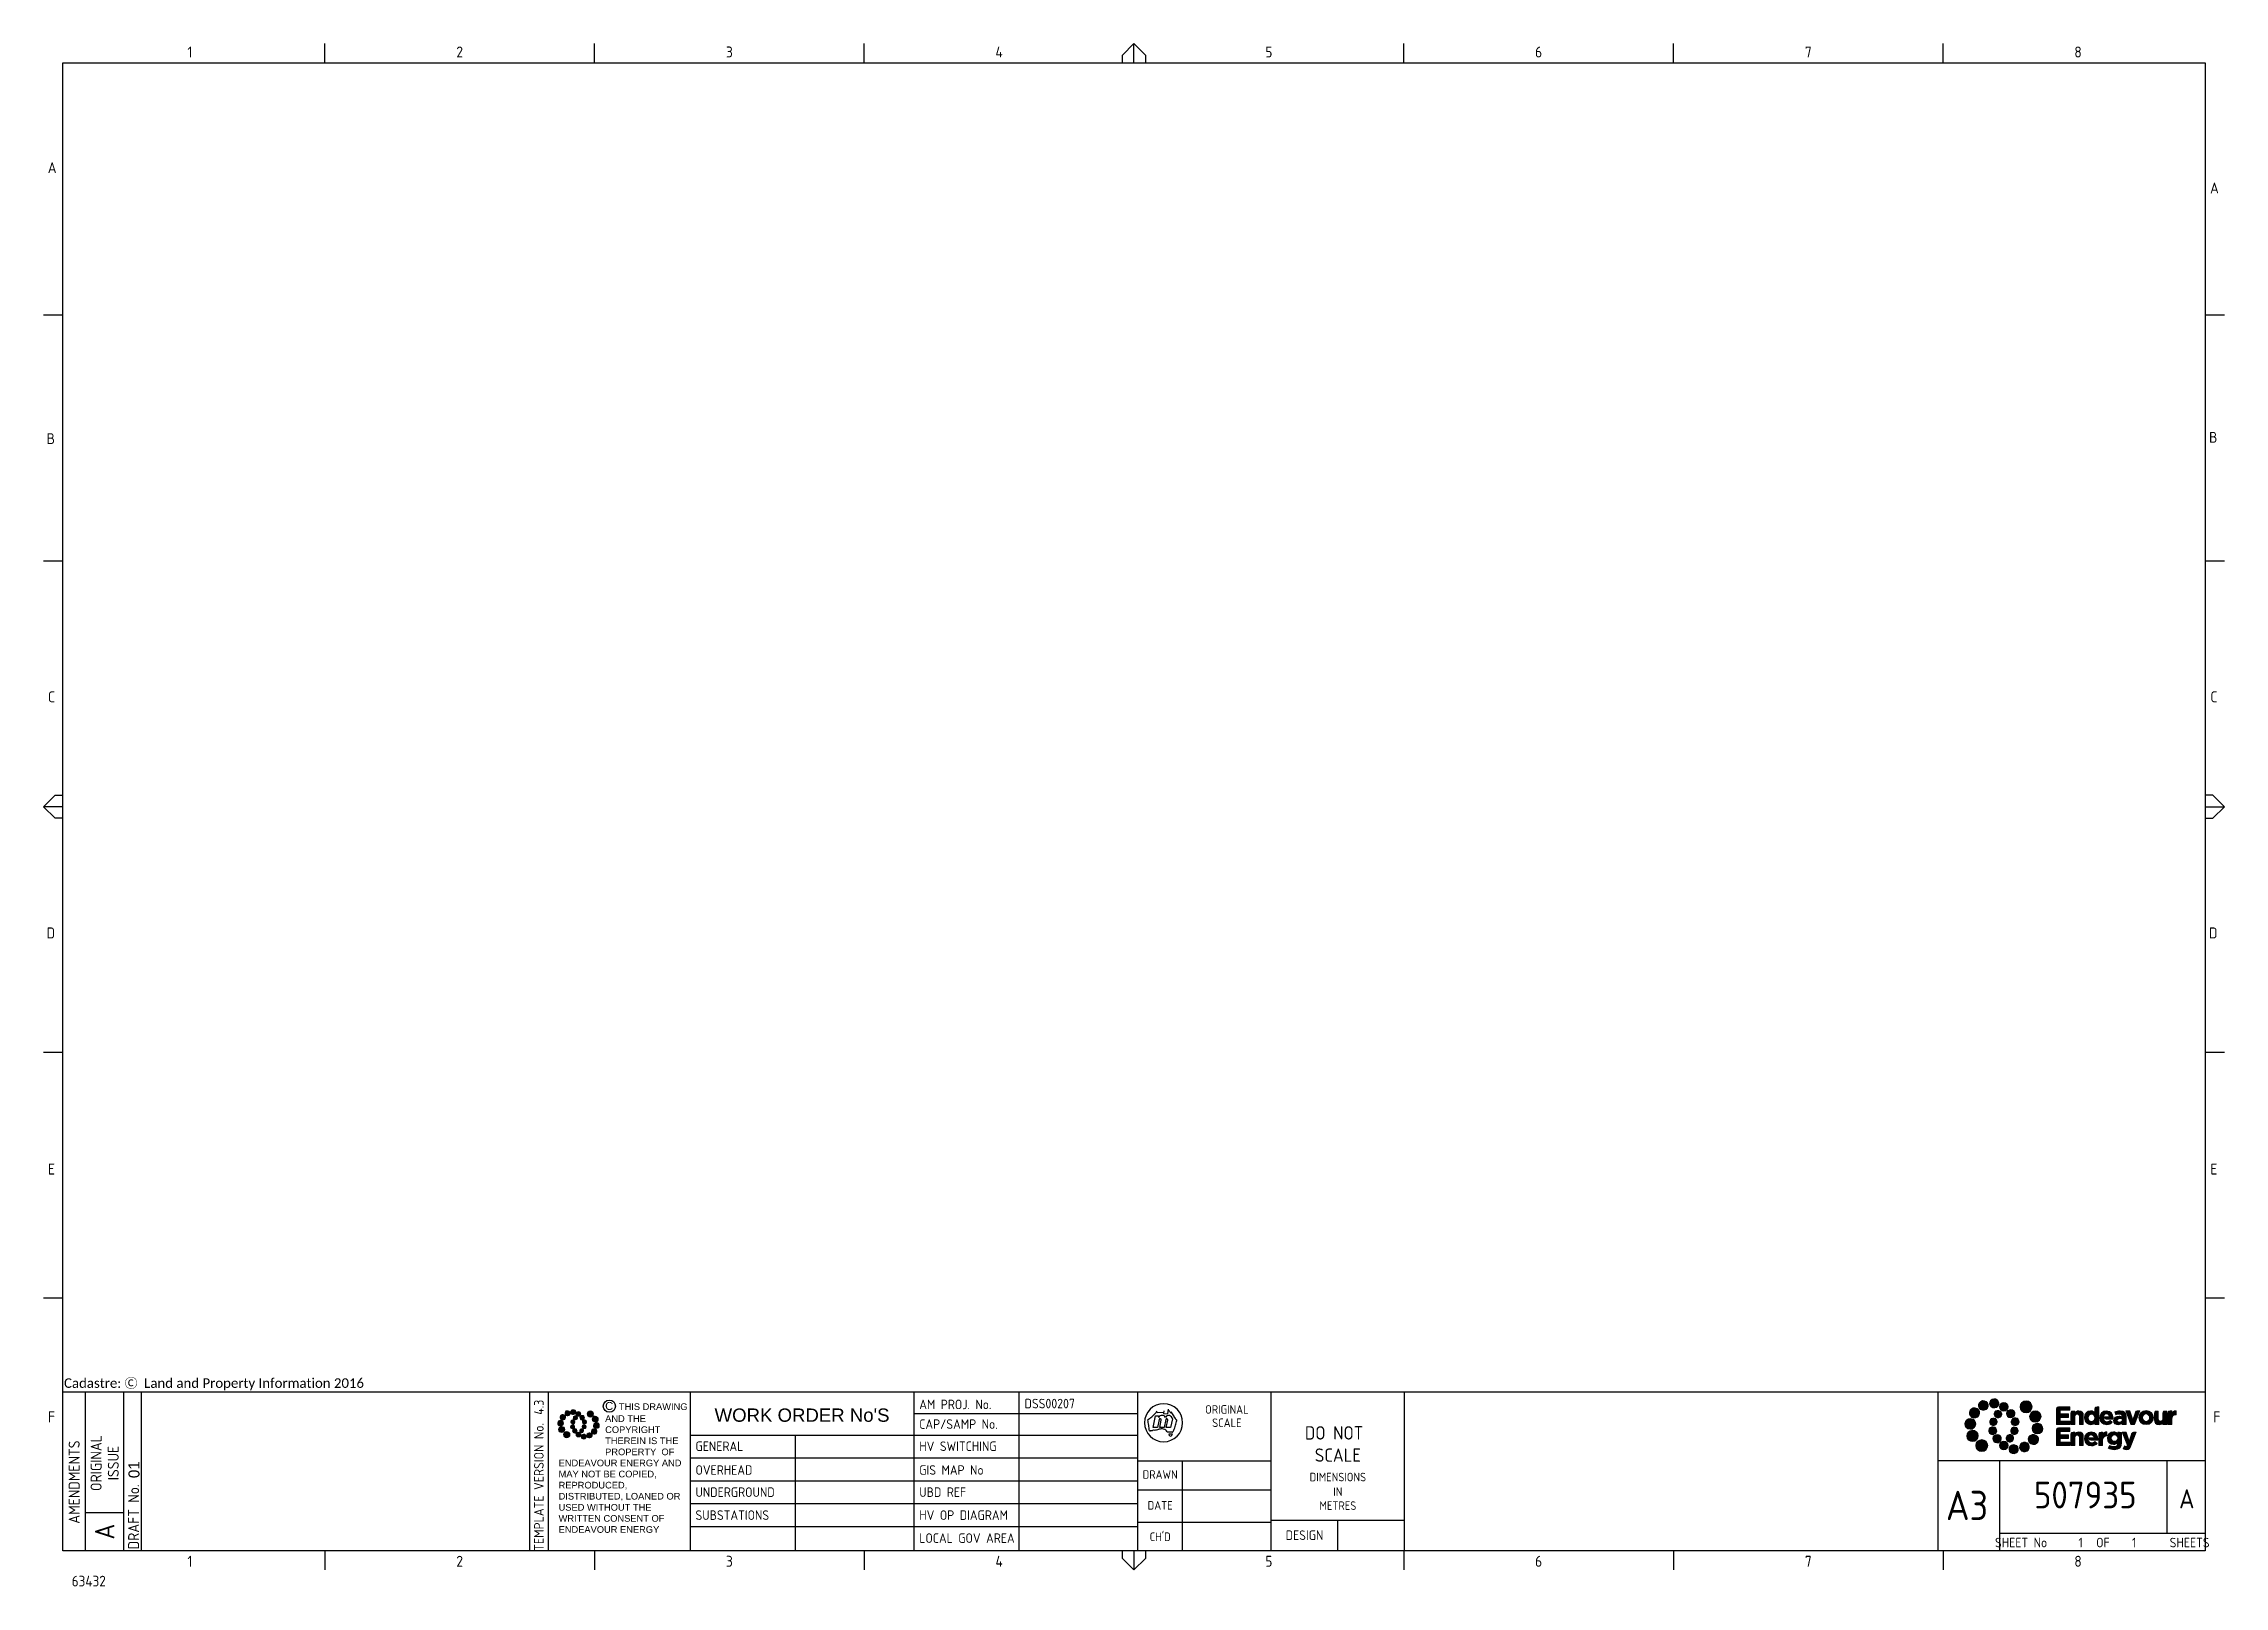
# Paper-space layout 'A3' of a CAD drawing. Header units: metres, sheet in millimetres. Extents: x -21 to 389, y -6 to 284.
import ezdxf
from ezdxf.enums import TextEntityAlignment as Align

# ---------------------------------------------------------------- set-up
doc = ezdxf.new("R2010")
doc.units = ezdxf.units.M
doc.layers.get('0').update_dxf_attribs({"color": 6})
doc.layers.add('Notes', color=7, linetype='Continuous')
doc.layers.add('SupportsUG_SP_EXT', color=7, linetype='Continuous')
doc.styles.add('ARIAL', font='arial.ttf', dxfattribs={"height": 2})
doc.styles.add('iecISOCP', font='isocp.shx')
doc.styles.get("Standard").update_dxf_attribs({"font": 'arial.ttf'})

# ---------------------------------------------------------------- blocks, each defined once
blk = doc.blocks.new('A$C30A46249')
at = {"color": 7, "lineweight": -3, "insert": (6.92, 4.97), "char_height": 1.79, "attachment_point": 7, "line_spacing_factor": 1.2}
blk.add_mtext('{\\fCalibri|b0|i0|c0|p34;\\C256;Cadastre: \\fMS Gothic|b0|i0|c128|p49;\\C250;\\c2236962;Ⓒ\\fMS Gothic|b0|i0|c0|p49; \\fCalibri|b0|i0|c0|p34;\\C256;Land and Property Information 2016}', dxfattribs=at)
blk = doc.blocks.new('EE_LOGO_SMALL')
at = {"layer": 'Notes'}
h = blk.add_hatch(color=256, dxfattribs=at)
edge = h.paths.add_edge_path()
edge.add_spline(control_points=[(-8.4, 2), (-9.2, 2), (-9.8, 1.4), (-9.8, 0.7), (-9.9, -0.1), (-9.3, -0.7), (-8.6, -0.8), (-7.8, -0.8), (-7.2, -0.2), (-7.1, 0.5), (-7.1, 1.3), (-7.7, 1.9), (-8.4, 2)], knot_values=[0, 0, 0, 0, 1, 1, 1, 2, 2, 2, 3, 3, 3, 4, 4, 4, 4], degree=3, periodic=0)
h = blk.add_hatch(color=256, dxfattribs=at)
edge = h.paths.add_edge_path()
edge.add_spline(control_points=[(-6.8, 4.5), (-7.4, 4.8), (-8.2, 4.6), (-8.6, 4), (-8.9, 3.4), (-8.7, 2.6), (-8.1, 2.2), (-7.5, 1.9), (-6.7, 2.1), (-6.3, 2.7), (-6, 3.3), (-6.2, 4.1), (-6.8, 4.5)], knot_values=[0, 0, 0, 0, 1, 1, 1, 2, 2, 2, 3, 3, 3, 4, 4, 4, 4], degree=3, periodic=0)
h = blk.add_hatch(color=256, dxfattribs=at)
edge = h.paths.add_edge_path()
edge.add_spline(control_points=[(-4.2, 5.9), (-4.6, 6.5), (-5.3, 6.6), (-5.9, 6.3), (-6.4, 5.9), (-6.6, 5.1), (-6.2, 4.6), (-5.9, 4), (-5.1, 3.8), (-4.6, 4.2), (-4, 4.6), (-3.8, 5.3), (-4.2, 5.9)], knot_values=[0, 0, 0, 0, 1, 1, 1, 2, 2, 2, 3, 3, 3, 4, 4, 4, 4], degree=3, periodic=0)
h = blk.add_hatch(color=256, dxfattribs=at)
edge = h.paths.add_edge_path()
edge.add_spline(control_points=[(-1.3, 5.9), (-1.4, 6.5), (-2, 7), (-2.6, 6.9), (-3.3, 6.9), (-3.7, 6.3), (-3.7, 5.6), (-3.6, 5), (-3, 4.5), (-2.4, 4.6), (-1.7, 4.7), (-1.3, 5.2), (-1.3, 5.9)], knot_values=[0, 0, 0, 0, 1, 1, 1, 2, 2, 2, 3, 3, 3, 4, 4, 4, 4], degree=3, periodic=0)
h = blk.add_hatch(color=256, dxfattribs=at)
edge = h.paths.add_edge_path()
edge.add_spline(control_points=[(-2.5, 2.1), (-3, 2.2), (-3.5, 1.9), (-3.6, 1.3), (-3.7, 0.8), (-3.4, 0.3), (-2.9, 0.2), (-2.4, 0.1), (-1.9, 0.4), (-1.8, 0.9), (-1.7, 1.5), (-2, 2), (-2.5, 2.1)], knot_values=[0, 0, 0, 0, 1, 1, 1, 2, 2, 2, 3, 3, 3, 4, 4, 4, 4], degree=3, periodic=0)
h = blk.add_hatch(color=256, dxfattribs=at)
edge = h.paths.add_edge_path()
edge.add_spline(control_points=[(1, 4.9), (1, 4.3), (0.5, 3.8), (-0.1, 3.8), (-0.7, 3.8), (-1.2, 4.3), (-1.2, 4.9), (-1.2, 5.5), (-0.7, 6), (-0.1, 6), (0.5, 6), (1, 5.5), (1, 4.9)], knot_values=[0, 0, 0, 0, 1, 1, 1, 2, 2, 2, 3, 3, 3, 4, 4, 4, 4], degree=3, periodic=0)
edge = h.paths.add_edge_path()
edge.add_spline(control_points=[(-1.4, 4), (-1.9, 4.1), (-2.4, 3.8), (-2.5, 3.3), (-2.6, 2.7), (-2.3, 2.2), (-1.8, 2.1), (-1.3, 2), (-0.7, 2.3), (-0.6, 2.9), (-0.5, 3.4), (-0.9, 3.9), (-1.4, 4)], knot_values=[0, 0, 0, 0, 1, 1, 1, 2, 2, 2, 3, 3, 3, 4, 4, 4, 4], degree=3, periodic=0)
h = blk.add_hatch(color=256, dxfattribs=at)
edge = h.paths.add_edge_path()
edge.add_spline(control_points=[(2.3, 2.4), (2.8, 2.8), (2.8, 3.4), (2.4, 3.9), (2, 4.3), (1.4, 4.3), (0.9, 3.9), (0.5, 3.6), (0.5, 2.9), (0.9, 2.5), (1.2, 2), (1.9, 2), (2.3, 2.4)], knot_values=[0, 0, 0, 0, 1, 1, 1, 2, 2, 2, 3, 3, 3, 4, 4, 4, 4], degree=3, periodic=0)
edge = h.paths.add_edge_path()
edge.add_spline(control_points=[(1, 4.9), (1, 4.3), (0.5, 3.8), (-0.1, 3.8), (-0.7, 3.8), (-1.2, 4.3), (-1.2, 4.9), (-1.2, 5.5), (-0.7, 6), (-0.1, 6), (0.5, 6), (1, 5.5), (1, 4.9)], knot_values=[0, 0, 0, 0, 1, 1, 1, 2, 2, 2, 3, 3, 3, 4, 4, 4, 4], degree=3, periodic=0)
h = blk.add_hatch(color=256, dxfattribs=at)
edge = h.paths.add_edge_path()
edge.add_spline(control_points=[(1, 4.9), (1, 4.3), (0.5, 3.8), (-0.1, 3.8), (-0.7, 3.8), (-1.2, 4.3), (-1.2, 4.9), (-1.2, 5.5), (-0.7, 6), (-0.1, 6), (0.5, 6), (1, 5.5), (1, 4.9)], knot_values=[0, 0, 0, 0, 1, 1, 1, 2, 2, 2, 3, 3, 3, 4, 4, 4, 4], degree=3, periodic=0)
edge = h.paths.add_edge_path(flags=16)
edge.add_spline(control_points=[(1, 4.9), (1, 4.3), (0.5, 3.8), (-0.1, 3.8), (-0.7, 3.8), (-1.2, 4.3), (-1.2, 4.9), (-1.2, 5.5), (-0.7, 6), (-0.1, 6), (0.5, 6), (1, 5.5), (1, 4.9)], knot_values=[0, 0, 0, 0, 1, 1, 1, 2, 2, 2, 3, 3, 3, 4, 4, 4, 4], degree=3, periodic=0)
h = blk.add_hatch(color=256, dxfattribs=at)
edge = h.paths.add_edge_path()
edge.add_spline(control_points=[(3, 0.2), (3.5, 0.3), (3.8, 0.9), (3.7, 1.4), (3.6, 1.9), (3, 2.3), (2.5, 2.1), (1.9, 2), (1.6, 1.4), (1.8, 0.9), (1.9, 0.4), (2.5, 0.1), (3, 0.2)], knot_values=[0, 0, 0, 0, 1, 1, 1, 2, 2, 2, 3, 3, 3, 4, 4, 4, 4], degree=3, periodic=0)
h = blk.add_hatch(color=256, dxfattribs=at)
edge = h.paths.add_edge_path()
edge.add_spline(control_points=[(7, 4.9), (7, 4), (6.3, 3.4), (5.5, 3.4), (4.6, 3.4), (4, 4), (4, 4.9), (4, 5.7), (4.6, 6.4), (5.5, 6.4), (6.3, 6.4), (7, 5.7), (7, 4.9)], knot_values=[0, 0, 0, 0, 1, 1, 1, 2, 2, 2, 3, 3, 3, 4, 4, 4, 4], degree=3, periodic=0)
h = blk.add_hatch(color=256, dxfattribs=at)
edge = h.paths.add_edge_path()
edge.add_spline(control_points=[(8.4, 1.1), (9.1, 1.5), (9.4, 2.3), (9.1, 3), (8.8, 3.7), (7.9, 4.1), (7.2, 3.8), (6.5, 3.4), (6.2, 2.6), (6.5, 1.9), (6.8, 1.2), (7.7, 0.8), (8.4, 1.1)], knot_values=[0, 0, 0, 0, 1, 1, 1, 2, 2, 2, 3, 3, 3, 4, 4, 4, 4], degree=3, periodic=0)
h = blk.add_hatch(color=256, dxfattribs=at)
edge = h.paths.add_edge_path()
edge.add_spline(control_points=[(8.3, -1.9), (9, -1.9), (9.7, -1.4), (9.7, -0.6), (9.7, 0.1), (9.2, 0.8), (8.4, 0.8), (7.7, 0.8), (7, 0.3), (7, -0.5), (6.9, -1.2), (7.5, -1.9), (8.3, -1.9)], knot_values=[0, 0, 0, 0, 1, 1, 1, 2, 2, 2, 3, 3, 3, 4, 4, 4, 4], degree=3, periodic=0)
h = blk.add_hatch(color=256, dxfattribs=at)
edge = h.paths.add_edge_path()
edge.add_spline(control_points=[(-8.5, -1.1), (-9.2, -1.4), (-9.6, -2.3), (-9.3, -3), (-8.9, -3.7), (-8.1, -4), (-7.4, -3.7), (-6.7, -3.4), (-6.3, -2.5), (-6.6, -1.8), (-7, -1.1), (-7.8, -0.8), (-8.5, -1.1)], knot_values=[0, 0, 0, 0, 1, 1, 1, 2, 2, 2, 3, 3, 3, 4, 4, 4, 4], degree=3, periodic=0)
h = blk.add_hatch(color=256, dxfattribs=at)
edge = h.paths.add_edge_path()
edge.add_spline(control_points=[(-7.1, -4.8), (-7.1, -4), (-6.5, -3.3), (-5.6, -3.3), (-4.8, -3.3), (-4.1, -4), (-4.1, -4.8), (-4.1, -5.7), (-4.8, -6.3), (-5.6, -6.3), (-6.5, -6.3), (-7.1, -5.7), (-7.1, -4.8)], knot_values=[0, 0, 0, 0, 1, 1, 1, 2, 2, 2, 3, 3, 3, 4, 4, 4, 4], degree=3, periodic=0)
h = blk.add_hatch(color=256, dxfattribs=at)
edge = h.paths.add_edge_path()
edge.add_spline(control_points=[(-3.1, -0.2), (-3.7, -0.3), (-4, -0.8), (-3.8, -1.4), (-3.7, -1.9), (-3.2, -2.2), (-2.6, -2.1), (-2.1, -1.9), (-1.8, -1.4), (-1.9, -0.9), (-2.1, -0.3), (-2.6, 0), (-3.1, -0.2)], knot_values=[0, 0, 0, 0, 1, 1, 1, 2, 2, 2, 3, 3, 3, 4, 4, 4, 4], degree=3, periodic=0)
h = blk.add_hatch(color=256, dxfattribs=at)
edge = h.paths.add_edge_path()
edge.add_spline(control_points=[(-2.5, -2.3), (-2.9, -2.7), (-3, -3.4), (-2.6, -3.8), (-2.2, -4.2), (-1.5, -4.3), (-1.1, -3.9), (-0.7, -3.5), (-0.6, -2.8), (-1, -2.4), (-1.4, -2), (-2, -1.9), (-2.5, -2.3)], knot_values=[0, 0, 0, 0, 1, 1, 1, 2, 2, 2, 3, 3, 3, 4, 4, 4, 4], degree=3, periodic=0)
h = blk.add_hatch(color=256, dxfattribs=at)
edge = h.paths.add_edge_path()
edge.add_spline(control_points=[(-1.2, -4.8), (-1.2, -4.2), (-0.7, -3.7), (-0.1, -3.7), (0.5, -3.7), (1, -4.2), (1, -4.8), (1, -5.4), (0.5, -5.9), (-0.1, -5.9), (-0.7, -5.9), (-1.2, -5.4), (-1.2, -4.8)], knot_values=[0, 0, 0, 0, 1, 1, 1, 2, 2, 2, 3, 3, 3, 4, 4, 4, 4], degree=3, periodic=0)
h = blk.add_hatch(color=256, dxfattribs=at)
edge = h.paths.add_edge_path()
edge.add_spline(control_points=[(1.2, -3.9), (1.7, -4.1), (2.2, -3.7), (2.3, -3.2), (2.5, -2.7), (2.1, -2.2), (1.6, -2.1), (1.1, -2), (0.6, -2.3), (0.5, -2.8), (0.4, -3.3), (0.7, -3.8), (1.2, -3.9)], knot_values=[0, 0, 0, 0, 1, 1, 1, 2, 2, 2, 3, 3, 3, 4, 4, 4, 4], degree=3, periodic=0)
h = blk.add_hatch(color=256, dxfattribs=at)
edge = h.paths.add_edge_path()
edge.add_spline(control_points=[(1.2, -5.8), (1.3, -6.5), (1.8, -6.9), (2.5, -6.9), (3.1, -6.8), (3.6, -6.2), (3.5, -5.6), (3.4, -5), (2.9, -4.5), (2.2, -4.6), (1.6, -4.6), (1.1, -5.2), (1.2, -5.8)], knot_values=[0, 0, 0, 0, 1, 1, 1, 2, 2, 2, 3, 3, 3, 4, 4, 4, 4], degree=3, periodic=0)
h = blk.add_hatch(color=256, dxfattribs=at)
edge = h.paths.add_edge_path()
edge.add_spline(control_points=[(2.4, -2), (2.9, -2.1), (3.4, -1.8), (3.5, -1.3), (3.6, -0.8), (3.3, -0.3), (2.8, -0.2), (2.2, -0.1), (1.7, -0.4), (1.6, -0.9), (1.5, -1.4), (1.8, -1.9), (2.4, -2)], knot_values=[0, 0, 0, 0, 1, 1, 1, 2, 2, 2, 3, 3, 3, 4, 4, 4, 4], degree=3, periodic=0)
h = blk.add_hatch(color=256, dxfattribs=at)
edge = h.paths.add_edge_path()
edge.add_spline(control_points=[(4, -5.8), (4.4, -6.4), (5.2, -6.6), (5.7, -6.2), (6.3, -5.8), (6.5, -5.1), (6.1, -4.5), (5.7, -4), (5, -3.8), (4.4, -4.2), (3.8, -4.5), (3.7, -5.3), (4, -5.8)], knot_values=[0, 0, 0, 0, 1, 1, 1, 2, 2, 2, 3, 3, 3, 4, 4, 4, 4], degree=3, periodic=0)
h = blk.add_hatch(color=256, dxfattribs=at)
edge = h.paths.add_edge_path()
edge.add_spline(control_points=[(6.7, -4.4), (7.3, -4.8), (8.1, -4.6), (8.4, -4), (8.8, -3.3), (8.6, -2.6), (8, -2.2), (7.3, -1.8), (6.6, -2.1), (6.2, -2.7), (5.8, -3.3), (6, -4.1), (6.7, -4.4)], knot_values=[0, 0, 0, 0, 1, 1, 1, 2, 2, 2, 3, 3, 3, 4, 4, 4, 4], degree=3, periodic=0)
at = {"layer": 'Notes', "lineweight": 0}
for points in [[(1.8, 2.1), (1.8, 2.1)], [(-2, -2.1), (-2, -2.1)]]:
    blk.add_lwpolyline(points, dxfattribs=at)
for points in [[(-8.4, 2), (-9.2, 2), (-9.8, 1.4), (-9.8, 0.7), (-9.9, -0.1), (-9.3, -0.7), (-8.6, -0.8), (-7.8, -0.8), (-7.2, -0.2), (-7.1, 0.5), (-7.1, 1.3), (-7.7, 1.9), (-8.4, 2)], [(-6.8, 4.5), (-7.4, 4.8), (-8.2, 4.6), (-8.6, 4), (-8.9, 3.4), (-8.7, 2.6), (-8.1, 2.2), (-7.5, 1.9), (-6.7, 2.1), (-6.3, 2.7), (-6, 3.3), (-6.2, 4.1), (-6.8, 4.5)], [(-4.2, 5.9), (-4.6, 6.5), (-5.3, 6.6), (-5.9, 6.3), (-6.4, 5.9), (-6.6, 5.1), (-6.2, 4.6), (-5.9, 4), (-5.1, 3.8), (-4.6, 4.2), (-4, 4.6), (-3.8, 5.3), (-4.2, 5.9)], [(-1.3, 5.9), (-1.4, 6.5), (-2, 7), (-2.6, 6.9), (-3.3, 6.9), (-3.7, 6.3), (-3.7, 5.6), (-3.6, 5), (-3, 4.5), (-2.4, 4.6), (-1.7, 4.7), (-1.3, 5.2), (-1.3, 5.9)], [(-2.5, 2.1), (-3, 2.2), (-3.5, 1.9), (-3.6, 1.3), (-3.7, 0.8), (-3.4, 0.3), (-2.9, 0.2), (-2.4, 0.1), (-1.9, 0.4), (-1.8, 0.9), (-1.7, 1.5), (-2, 2), (-2.5, 2.1)], [(-1.4, 4), (-1.9, 4.1), (-2.4, 3.8), (-2.5, 3.3), (-2.6, 2.7), (-2.3, 2.2), (-1.8, 2.1), (-1.3, 2), (-0.7, 2.3), (-0.6, 2.9), (-0.5, 3.4), (-0.9, 3.9), (-1.4, 4)], [(1, 4.9), (1, 4.3), (0.5, 3.8), (-0.1, 3.8), (-0.7, 3.8), (-1.2, 4.3), (-1.2, 4.9), (-1.2, 5.5), (-0.7, 6), (-0.1, 6), (0.5, 6), (1, 5.5), (1, 4.9)], [(1, 4.9), (1, 4.3), (0.5, 3.8), (-0.1, 3.8), (-0.7, 3.8), (-1.2, 4.3), (-1.2, 4.9), (-1.2, 5.5), (-0.7, 6), (-0.1, 6), (0.5, 6), (1, 5.5), (1, 4.9)], [(2.3, 2.4), (2.8, 2.8), (2.8, 3.4), (2.4, 3.9), (2, 4.3), (1.4, 4.3), (0.9, 3.9), (0.5, 3.6), (0.5, 2.9), (0.9, 2.5), (1.2, 2), (1.9, 2), (2.3, 2.4)], [(3, 0.2), (3.5, 0.3), (3.8, 0.9), (3.7, 1.4), (3.6, 1.9), (3, 2.3), (2.5, 2.1), (1.9, 2), (1.6, 1.4), (1.8, 0.9), (1.9, 0.4), (2.5, 0.1), (3, 0.2)], [(7, 4.9), (7, 4), (6.3, 3.4), (5.5, 3.4), (4.6, 3.4), (4, 4), (4, 4.9), (4, 5.7), (4.6, 6.4), (5.5, 6.4), (6.3, 6.4), (7, 5.7), (7, 4.9)], [(8.4, 1.1), (9.1, 1.5), (9.4, 2.3), (9.1, 3), (8.8, 3.7), (7.9, 4.1), (7.2, 3.8), (6.5, 3.4), (6.2, 2.6), (6.5, 1.9), (6.8, 1.2), (7.7, 0.8), (8.4, 1.1)], [(8.3, -1.9), (9, -1.9), (9.7, -1.4), (9.7, -0.6), (9.7, 0.1), (9.2, 0.8), (8.4, 0.8), (7.7, 0.8), (7, 0.3), (7, -0.5), (6.9, -1.2), (7.5, -1.9), (8.3, -1.9)], [(-8.5, -1.1), (-9.2, -1.4), (-9.6, -2.3), (-9.3, -3), (-8.9, -3.7), (-8.1, -4), (-7.4, -3.7), (-6.7, -3.4), (-6.3, -2.5), (-6.6, -1.8), (-7, -1.1), (-7.8, -0.8), (-8.5, -1.1)], [(-7.1, -4.8), (-7.1, -4), (-6.5, -3.3), (-5.6, -3.3), (-4.8, -3.3), (-4.1, -4), (-4.1, -4.8), (-4.1, -5.7), (-4.8, -6.3), (-5.6, -6.3), (-6.5, -6.3), (-7.1, -5.7), (-7.1, -4.8)], [(-3.1, -0.2), (-3.7, -0.3), (-4, -0.8), (-3.8, -1.4), (-3.7, -1.9), (-3.2, -2.2), (-2.6, -2.1), (-2.1, -1.9), (-1.8, -1.4), (-1.9, -0.9), (-2.1, -0.3), (-2.6, 0), (-3.1, -0.2)], [(-2.5, -2.3), (-2.9, -2.7), (-3, -3.4), (-2.6, -3.8), (-2.2, -4.2), (-1.5, -4.3), (-1.1, -3.9), (-0.7, -3.5), (-0.6, -2.8), (-1, -2.4), (-1.4, -2), (-2, -1.9), (-2.5, -2.3)], [(-1.2, -4.8), (-1.2, -4.2), (-0.7, -3.7), (-0.1, -3.7), (0.5, -3.7), (1, -4.2), (1, -4.8), (1, -5.4), (0.5, -5.9), (-0.1, -5.9), (-0.7, -5.9), (-1.2, -5.4), (-1.2, -4.8)], [(1.2, -3.9), (1.7, -4.1), (2.2, -3.7), (2.3, -3.2), (2.5, -2.7), (2.1, -2.2), (1.6, -2.1), (1.1, -2), (0.6, -2.3), (0.5, -2.8), (0.4, -3.3), (0.7, -3.8), (1.2, -3.9)], [(1.2, -5.8), (1.3, -6.5), (1.8, -6.9), (2.5, -6.9), (3.1, -6.8), (3.6, -6.2), (3.5, -5.6), (3.4, -5), (2.9, -4.5), (2.2, -4.6), (1.6, -4.6), (1.1, -5.2), (1.2, -5.8)], [(2.4, -2), (2.9, -2.1), (3.4, -1.8), (3.5, -1.3), (3.6, -0.8), (3.3, -0.3), (2.8, -0.2), (2.2, -0.1), (1.7, -0.4), (1.6, -0.9), (1.5, -1.4), (1.8, -1.9), (2.4, -2)], [(4, -5.8), (4.4, -6.4), (5.2, -6.6), (5.7, -6.2), (6.3, -5.8), (6.5, -5.1), (6.1, -4.5), (5.7, -4), (5, -3.8), (4.4, -4.2), (3.8, -4.5), (3.7, -5.3), (4, -5.8)], [(6.7, -4.4), (7.3, -4.8), (8.1, -4.6), (8.4, -4), (8.8, -3.3), (8.6, -2.6), (8, -2.2), (7.3, -1.8), (6.6, -2.1), (6.2, -2.7), (5.8, -3.3), (6, -4.1), (6.7, -4.4)]]:
    blk.add_open_spline(points, degree=3, knots=[0, 0, 0, 0, 1, 1, 1, 2, 2, 2, 3, 3, 3, 4, 4, 4, 4], dxfattribs=at)
blk = doc.blocks.new('EE_COPYRIGHT_A3')
at = {"layer": 'Notes'}
blk.add_circle((9.54, -0.79), 1.15, dxfattribs=at)
at = {"xscale": 0.4, "yscale": 0.4, "zscale": 0.4}
blk.add_blockref('EE_LOGO_SMALL', (3.77, -4.21), dxfattribs=at)
at = {"layer": 'Notes', "insert": (0, 0), "char_height": 1.25, "width": 24.1208, "attachment_point": 1, "style": 'ARIAL'}
blk.add_mtext('\\pt8.75;               ^I{\\H1.2x;C } THIS DRAWING\\P\\pi-8.75,l8.75,t8.75,20;       ^IAND THE ^I\\P\\pi0,t8.75;COPYRIGHT\\P\\pi-8.75,t1.25,8.75;^I^ITHEREIN IS THE PROPERTY  OF \\P\\pi0,l0,t1.25;ENDEAVOUR ENERGY AND MAY NOT BE COPIED, REPRODUCED, DISTRIBUTED, LOANED OR USED WITHOUT THE WRITTEN CONSENT OF ENDEAVOUR ENERGY', dxfattribs=at)
blk = doc.blocks.new('EE_LOGO')
h = blk.add_hatch(color=7)
edge = h.paths.add_edge_path()
edge.add_spline(control_points=[(-21.12, 5.87), (-21.48, 6.44), (-22.24, 6.61), (-22.81, 6.24), (-23.37, 5.88), (-23.54, 5.12), (-23.17, 4.55), (-22.81, 3.98), (-22.05, 3.82), (-21.48, 4.19), (-20.92, 4.55), (-20.75, 5.31), (-21.12, 5.87)], knot_values=[0, 0, 0, 0, 1, 1, 1, 2, 2, 2, 3, 3, 3, 4, 4, 4, 4], degree=3, periodic=0)
h = blk.add_hatch(color=7)
edge = h.paths.add_edge_path()
edge.add_spline(control_points=[(-18.27, 5.87), (-18.34, 6.5), (-18.91, 6.97), (-19.54, 6.9), (-20.18, 6.84), (-20.65, 6.27), (-20.58, 5.63), (-20.52, 4.99), (-19.95, 4.53), (-19.31, 4.59), (-18.67, 4.66), (-18.21, 5.23), (-18.27, 5.87)], knot_values=[0, 0, 0, 0, 1, 1, 1, 2, 2, 2, 3, 3, 3, 4, 4, 4, 4], degree=3, periodic=0)
h = blk.add_hatch(color=7)
edge = h.paths.add_edge_path()
edge.add_spline(control_points=[(-15.91, 4.86), (-15.91, 4.26), (-16.4, 3.77), (-17, 3.77), (-17.6, 3.77), (-18.08, 4.26), (-18.08, 4.86), (-18.08, 5.46), (-17.6, 5.95), (-17, 5.95), (-16.4, 5.95), (-15.91, 5.46), (-15.91, 4.86)], knot_values=[0, 0, 0, 0, 1, 1, 1, 2, 2, 2, 3, 3, 3, 4, 4, 4, 4], degree=3, periodic=0)
edge = h.paths.add_edge_path()
edge.add_spline(control_points=[(-18.29, 3.97), (-18.8, 4.08), (-19.3, 3.76), (-19.41, 3.25), (-19.52, 2.74), (-19.2, 2.23), (-18.69, 2.12), (-18.18, 2.01), (-17.67, 2.33), (-17.56, 2.84), (-17.45, 3.35), (-17.78, 3.86), (-18.29, 3.97)], knot_values=[0, 0, 0, 0, 1, 1, 1, 2, 2, 2, 3, 3, 3, 4, 4, 4, 4], degree=3, periodic=0)
h = blk.add_hatch(color=7)
edge = h.paths.add_edge_path()
edge.add_spline(control_points=[(-14.59, 2.36), (-14.16, 2.75), (-14.12, 3.41), (-14.51, 3.84), (-14.89, 4.27), (-15.55, 4.31), (-15.99, 3.93), (-16.42, 3.54), (-16.46, 2.88), (-16.07, 2.45), (-15.69, 2.01), (-15.02, 1.98), (-14.59, 2.36)], knot_values=[0, 0, 0, 0, 1, 1, 1, 2, 2, 2, 3, 3, 3, 4, 4, 4, 4], degree=3, periodic=0)
edge = h.paths.add_edge_path()
edge.add_spline(control_points=[(-15.91, 4.86), (-15.91, 4.26), (-16.4, 3.77), (-17, 3.77), (-17.6, 3.77), (-18.08, 4.26), (-18.08, 4.86), (-18.08, 5.46), (-17.6, 5.95), (-17, 5.95), (-16.4, 5.95), (-15.91, 5.46), (-15.91, 4.86)], knot_values=[0, 0, 0, 0, 1, 1, 1, 2, 2, 2, 3, 3, 3, 4, 4, 4, 4], degree=3, periodic=0)
h = blk.add_hatch(color=7)
edge = h.paths.add_edge_path()
edge.add_spline(control_points=[(-15.91, 4.86), (-15.91, 4.26), (-16.4, 3.77), (-17, 3.77), (-17.6, 3.77), (-18.08, 4.26), (-18.08, 4.86), (-18.08, 5.46), (-17.6, 5.95), (-17, 5.95), (-16.4, 5.95), (-15.91, 5.46), (-15.91, 4.86)], knot_values=[0, 0, 0, 0, 1, 1, 1, 2, 2, 2, 3, 3, 3, 4, 4, 4, 4], degree=3, periodic=0)
edge = h.paths.add_edge_path(flags=16)
edge.add_spline(control_points=[(-15.91, 4.86), (-15.91, 4.26), (-16.4, 3.77), (-17, 3.77), (-17.6, 3.77), (-18.08, 4.26), (-18.08, 4.86), (-18.08, 5.46), (-17.6, 5.95), (-17, 5.95), (-16.4, 5.95), (-15.91, 5.46), (-15.91, 4.86)], knot_values=[0, 0, 0, 0, 1, 1, 1, 2, 2, 2, 3, 3, 3, 4, 4, 4, 4], degree=3, periodic=0)
h = blk.add_hatch(color=7)
edge = h.paths.add_edge_path()
edge.add_spline(control_points=[(-9.93, 4.86), (-9.93, 4.03), (-10.61, 3.35), (-11.44, 3.35), (-12.28, 3.35), (-12.95, 4.03), (-12.95, 4.86), (-12.95, 5.69), (-12.28, 6.37), (-11.44, 6.37), (-10.61, 6.37), (-9.93, 5.69), (-9.93, 4.86)], knot_values=[0, 0, 0, 0, 1, 1, 1, 2, 2, 2, 3, 3, 3, 4, 4, 4, 4], degree=3, periodic=0)
h = blk.add_hatch(color=7)
edge = h.paths.add_edge_path()
edge.add_spline(control_points=[(-25.34, 1.94), (-26.08, 1.98), (-26.72, 1.41), (-26.77, 0.66), (-26.81, -0.09), (-26.24, -0.72), (-25.49, -0.77), (-24.74, -0.81), (-24.1, -0.24), (-24.06, 0.51), (-24.02, 1.25), (-24.59, 1.89), (-25.34, 1.94)], knot_values=[0, 0, 0, 0, 1, 1, 1, 2, 2, 2, 3, 3, 3, 4, 4, 4, 4], degree=3, periodic=0)
h = blk.add_hatch(color=7)
edge = h.paths.add_edge_path()
edge.add_spline(control_points=[(-23.73, 4.46), (-24.34, 4.81), (-25.13, 4.61), (-25.49, 3.99), (-25.85, 3.38), (-25.64, 2.59), (-25.03, 2.23), (-24.41, 1.87), (-23.63, 2.08), (-23.27, 2.69), (-22.91, 3.31), (-23.12, 4.1), (-23.73, 4.46)], knot_values=[0, 0, 0, 0, 1, 1, 1, 2, 2, 2, 3, 3, 3, 4, 4, 4, 4], degree=3, periodic=0)
h = blk.add_hatch(color=7)
edge = h.paths.add_edge_path()
edge.add_spline(control_points=[(-19.43, 2.06), (-19.94, 2.17), (-20.44, 1.84), (-20.55, 1.33), (-20.66, 0.82), (-20.34, 0.32), (-19.83, 0.21), (-19.32, 0.1), (-18.81, 0.42), (-18.71, 0.93), (-18.59, 1.44), (-18.92, 1.95), (-19.43, 2.06)], knot_values=[0, 0, 0, 0, 1, 1, 1, 2, 2, 2, 3, 3, 3, 4, 4, 4, 4], degree=3, periodic=0)
h = blk.add_hatch(color=7)
edge = h.paths.add_edge_path()
edge.add_spline(control_points=[(-13.94, 0.18), (-13.41, 0.32), (-13.09, 0.87), (-13.23, 1.4), (-13.37, 1.93), (-13.92, 2.25), (-14.45, 2.11), (-14.98, 1.97), (-15.3, 1.42), (-15.16, 0.89), (-15.02, 0.36), (-14.47, 0.04), (-13.94, 0.18)], knot_values=[0, 0, 0, 0, 1, 1, 1, 2, 2, 2, 3, 3, 3, 4, 4, 4, 4], degree=3, periodic=0)
h = blk.add_hatch(color=7)
edge = h.paths.add_edge_path()
edge.add_spline(control_points=[(-8.55, 1.13), (-7.83, 1.45), (-7.5, 2.29), (-7.82, 3.01), (-8.14, 3.73), (-8.98, 4.06), (-9.7, 3.74), (-10.42, 3.42), (-10.75, 2.58), (-10.43, 1.86), (-10.11, 1.14), (-9.27, 0.81), (-8.55, 1.13)], knot_values=[0, 0, 0, 0, 1, 1, 1, 2, 2, 2, 3, 3, 3, 4, 4, 4, 4], degree=3, periodic=0)
h = blk.add_hatch(color=7)
edge = h.paths.add_edge_path()
edge.add_spline(control_points=[(-8.66, -1.92), (-7.91, -1.96), (-7.27, -1.39), (-7.23, -0.64), (-7.19, 0.1), (-7.76, 0.74), (-8.51, 0.78), (-9.25, 0.83), (-9.89, 0.26), (-9.94, -0.49), (-9.98, -1.24), (-9.41, -1.88), (-8.66, -1.92)], knot_values=[0, 0, 0, 0, 1, 1, 1, 2, 2, 2, 3, 3, 3, 4, 4, 4, 4], degree=3, periodic=0)
h = blk.add_hatch(color=7)
edge = h.paths.add_edge_path()
edge.add_spline(control_points=[(-3.85, 0.44), (-3.85, 0.44), (-3.85, 4.25), (-3.85, 4.3), (-3.85, 4.35), (-3.85, 4.86), (-3.29, 4.86), (-2.74, 4.86), (-0.49, 4.86), (-0.49, 4.86), (-0.49, 4.86), (-0.49, 4), (-0.49, 4), (-0.49, 4), (-2.89, 4), (-2.89, 4), (-2.89, 4), (-2.89, 3.1), (-2.89, 3.1), (-2.89, 3.1), (-0.8, 3.1), (-0.8, 3.1), (-0.8, 3.1), (-0.8, 2.23), (-0.8, 2.23), (-0.8, 2.23), (-2.89, 2.23), (-2.89, 2.23), (-2.89, 2.23), (-2.89, 1.31), (-2.89, 1.31), (-2.89, 1.31), (-0.49, 1.31), (-0.49, 1.31), (-0.49, 1.31), (-0.49, 0.44), (-0.49, 0.44), (-0.49, 0.44), (-3.85, 0.44), (-3.85, 0.44)], knot_values=[0, 0, 0, 0, 1, 1, 1, 2, 2, 2, 3, 3, 3, 4, 4, 4, 5, 5, 5, 6, 6, 6, 7, 7, 7, 8, 8, 8, 9, 9, 9, 10, 10, 10, 11, 11, 11, 12, 12, 12, 13, 13, 13, 13], degree=3, periodic=0)
h = blk.add_hatch(color=7)
edge = h.paths.add_edge_path()
edge.add_spline(control_points=[(1.94, 0.44), (1.94, 0.44), (1.94, 2.33), (1.94, 2.33), (1.94, 2.78), (1.73, 3.02), (1.36, 3.02), (1, 3.02), (0.76, 2.78), (0.76, 2.33), (0.76, 2.33), (0.76, 0.44), (0.76, 0.44), (0.76, 0.44), (-0.2, 0.44), (-0.2, 0.44), (-0.2, 0.44), (-0.2, 3.21), (-0.2, 3.27), (-0.2, 3.33), (-0.2, 3.82), (0.36, 3.82), (0.76, 3.82), (0.76, 3.82), (0.76, 3.82), (0.76, 3.82), (0.76, 3.35), (0.76, 3.35), (0.98, 3.63), (1.27, 3.89), (1.75, 3.89), (2.48, 3.89), (2.9, 3.41), (2.9, 2.63), (2.9, 2.63), (2.9, 0.44), (2.9, 0.44), (2.9, 0.44), (1.94, 0.44), (1.94, 0.44)], knot_values=[0, 0, 0, 0, 1, 1, 1, 2, 2, 2, 3, 3, 3, 4, 4, 4, 5, 5, 5, 6, 6, 6, 7, 7, 7, 8, 8, 8, 9, 9, 9, 10, 10, 10, 11, 11, 11, 12, 12, 12, 13, 13, 13, 13], degree=3, periodic=0)
h = blk.add_hatch(color=7)
edge = h.paths.add_edge_path(flags=16)
edge.add_spline(control_points=[(5.8, 2.13), (5.8, 2.69), (5.43, 3.07), (4.98, 3.07), (4.53, 3.07), (4.15, 2.7), (4.15, 2.13), (4.15, 2.13), (4.15, 2.12), (4.15, 2.12), (4.15, 1.56), (4.53, 1.19), (4.98, 1.19), (5.43, 1.19), (5.8, 1.56), (5.8, 2.12), (5.8, 2.12), (5.8, 2.13), (5.8, 2.13)], knot_values=[0, 0, 0, 0, 1, 1, 1, 2, 2, 2, 3, 3, 3, 4, 4, 4, 5, 5, 5, 6, 6, 6, 6], degree=3, periodic=0)
edge = h.paths.add_edge_path()
edge.add_spline(control_points=[(5.79, 0.44), (5.79, 0.44), (5.79, 0.92), (5.79, 0.92), (5.55, 0.6), (5.23, 0.37), (4.73, 0.37), (3.94, 0.37), (3.19, 0.99), (3.19, 2.12), (3.19, 2.12), (3.19, 2.13), (3.19, 2.13), (3.19, 3.26), (3.93, 3.88), (4.73, 3.88), (5.24, 3.88), (5.56, 3.65), (5.79, 3.38), (5.79, 3.38), (5.79, 4.27), (5.79, 4.3), (5.79, 4.34), (5.79, 4.86), (6.34, 4.86), (6.73, 4.86), (6.75, 4.86), (6.75, 4.86), (6.75, 4.86), (6.75, 0.44), (6.75, 0.44), (6.75, 0.44), (5.79, 0.44), (5.79, 0.44)], knot_values=[0, 0, 0, 0, 1, 1, 1, 2, 2, 2, 3, 3, 3, 4, 4, 4, 5, 5, 5, 6, 6, 6, 7, 7, 7, 8, 8, 8, 9, 9, 9, 10, 10, 10, 11, 11, 11, 11], degree=3, periodic=0)
h = blk.add_hatch(color=7)
edge = h.paths.add_edge_path()
edge.add_spline(control_points=[(8.69, 3.89), (7.7, 3.89), (7.01, 3.09), (7.01, 2.13), (7.01, 2.13), (7.01, 2.12), (7.01, 2.12), (7.01, 1.08), (7.77, 0.37), (8.78, 0.37), (9.39, 0.37), (9.85, 0.61), (10.16, 1), (10.16, 1), (9.62, 1.48), (9.62, 1.48), (9.35, 1.24), (9.12, 1.14), (8.79, 1.14), (8.33, 1.13), (8, 1.49), (7.95, 1.86), (7.91, 2.18), (7.93, 2.29), (7.95, 2.43), (8.02, 2.85), (8.29, 3.12), (8.69, 3.12), (9.09, 3.12), (9.34, 2.83), (9.4, 2.4), (9.4, 2.4), (8.14, 2.4), (8.14, 2.4), (8.14, 2.4), (8.12, 1.8), (8.64, 1.8), (9.17, 1.8), (10.32, 1.8), (10.32, 1.8), (10.33, 1.89), (10.34, 1.95), (10.34, 2.04), (10.34, 2.04), (10.34, 2.05), (10.34, 2.05), (10.34, 3.01), (9.82, 3.89), (8.69, 3.89)], knot_values=[0, 0, 0, 0, 1, 1, 1, 2, 2, 2, 3, 3, 3, 4, 4, 4, 5, 5, 5, 6, 6, 6, 7, 7, 7, 8, 8, 8, 9, 9, 9, 10, 10, 10, 11, 11, 11, 12, 12, 12, 13, 13, 13, 14, 14, 14, 15, 15, 15, 16, 16, 16, 16], degree=3, periodic=0)
h = blk.add_hatch(color=7)
edge = h.paths.add_edge_path(flags=16)
edge.add_spline(control_points=[(12.69, 1.8), (12.53, 1.88), (12.31, 1.93), (12.08, 1.93), (11.67, 1.93), (11.42, 1.77), (11.42, 1.46), (11.42, 1.46), (11.42, 1.45), (11.42, 1.45), (11.42, 1.19), (11.63, 1.04), (11.94, 1.04), (12.39, 1.04), (12.69, 1.29), (12.69, 1.63), (12.69, 1.63), (12.69, 1.8), (12.69, 1.8)], knot_values=[0, 0, 0, 0, 1, 1, 1, 2, 2, 2, 3, 3, 3, 4, 4, 4, 5, 5, 5, 6, 6, 6, 6], degree=3, periodic=0)
edge = h.paths.add_edge_path()
edge.add_spline(control_points=[(12.67, 0.44), (12.67, 0.44), (12.67, 0.81), (12.67, 0.81), (12.44, 0.55), (12.12, 0.38), (11.65, 0.38), (11.01, 0.38), (10.49, 0.74), (10.49, 1.41), (10.49, 1.41), (10.49, 1.42), (10.49, 1.42), (10.49, 2.16), (11.05, 2.5), (11.85, 2.5), (12.19, 2.5), (12.44, 2.45), (12.68, 2.37), (12.68, 2.37), (12.68, 2.42), (12.68, 2.42), (12.68, 2.82), (12.43, 3.07), (11.95, 3.07), (11.59, 3.07), (11.33, 3), (11.02, 2.89), (11.02, 2.89), (10.78, 3.62), (10.78, 3.62), (11.15, 3.78), (11.52, 3.89), (12.09, 3.89), (13.14, 3.89), (13.6, 3.35), (13.6, 2.43), (13.6, 2.43), (13.6, 0.44), (13.6, 0.44), (13.6, 0.44), (12.67, 0.44), (12.67, 0.44)], knot_values=[0, 0, 0, 0, 1, 1, 1, 2, 2, 2, 3, 3, 3, 4, 4, 4, 5, 5, 5, 6, 6, 6, 7, 7, 7, 8, 8, 8, 9, 9, 9, 10, 10, 10, 11, 11, 11, 12, 12, 12, 13, 13, 13, 14, 14, 14, 14], degree=3, periodic=0)
h = blk.add_hatch(color=7)
edge = h.paths.add_edge_path()
edge.add_spline(control_points=[(15.71, 0.44), (15.71, 0.44), (14.84, 0.44), (14.84, 0.44), (14.84, 0.44), (13.51, 3.83), (13.51, 3.83), (13.51, 3.83), (14.53, 3.83), (14.53, 3.83), (14.53, 3.83), (15.28, 1.58), (15.28, 1.58), (15.28, 1.58), (15.86, 3.3), (15.86, 3.3), (15.86, 3.3), (16.02, 3.83), (16.4, 3.83), (16.78, 3.83), (17.04, 3.83), (17.04, 3.83), (17.04, 3.83), (15.71, 0.44), (15.71, 0.44)], knot_values=[0, 0, 0, 0, 1, 1, 1, 2, 2, 2, 3, 3, 3, 4, 4, 4, 5, 5, 5, 6, 6, 6, 7, 7, 7, 8, 8, 8, 8], degree=3, periodic=0)
h = blk.add_hatch(color=7)
edge = h.paths.add_edge_path(flags=16)
edge.add_spline(control_points=[(19.52, 2.16), (19.52, 2.66), (19.16, 3.09), (18.63, 3.09), (18.08, 3.09), (17.75, 2.67), (17.75, 2.17), (17.75, 2.17), (17.75, 2.16), (17.75, 2.16), (17.75, 1.66), (18.11, 1.22), (18.64, 1.22), (19.19, 1.22), (19.52, 1.65), (19.52, 2.15), (19.52, 2.15), (19.52, 2.16), (19.52, 2.16)], knot_values=[0, 0, 0, 0, 1, 1, 1, 2, 2, 2, 3, 3, 3, 4, 4, 4, 5, 5, 5, 6, 6, 6, 6], degree=3, periodic=0)
edge = h.paths.add_edge_path()
edge.add_spline(control_points=[(18.63, 0.4), (17.58, 0.4), (16.8, 1.17), (16.8, 2.15), (16.8, 2.15), (16.8, 2.16), (16.8, 2.16), (16.8, 3.13), (17.59, 3.92), (18.64, 3.92), (19.69, 3.92), (20.46, 3.14), (20.46, 2.17), (20.46, 2.17), (20.46, 2.16), (20.46, 2.16), (20.46, 1.19), (19.68, 0.4), (18.63, 0.4)], knot_values=[0, 0, 0, 0, 1, 1, 1, 2, 2, 2, 3, 3, 3, 4, 4, 4, 5, 5, 5, 6, 6, 6, 6], degree=3, periodic=0)
h = blk.add_hatch(color=7)
edge = h.paths.add_edge_path()
edge.add_spline(control_points=[(22.86, 0.44), (22.86, 0.44), (22.86, 0.92), (22.86, 0.92), (22.64, 0.64), (22.36, 0.38), (21.87, 0.38), (21.15, 0.38), (20.72, 0.86), (20.72, 1.63), (20.72, 1.63), (20.72, 3.22), (20.72, 3.27), (20.72, 3.32), (20.72, 3.82), (21.28, 3.82), (21.68, 3.82), (21.68, 3.82), (21.68, 3.82), (21.68, 3.82), (21.68, 1.94), (21.68, 1.94), (21.68, 1.48), (21.9, 1.25), (22.26, 1.25), (22.63, 1.25), (22.86, 1.48), (22.86, 1.94), (22.86, 1.94), (22.86, 3.2), (22.86, 3.27), (22.86, 3.34), (22.87, 3.82), (23.42, 3.82), (23.82, 3.82), (23.82, 3.82), (23.82, 3.82), (23.82, 3.82), (23.82, 0.44), (23.82, 0.44), (23.82, 0.44), (22.86, 0.44), (22.86, 0.44)], knot_values=[0, 0, 0, 0, 1, 1, 1, 2, 2, 2, 3, 3, 3, 4, 4, 4, 5, 5, 5, 6, 6, 6, 7, 7, 7, 8, 8, 8, 9, 9, 9, 10, 10, 10, 11, 11, 11, 12, 12, 12, 13, 13, 13, 14, 14, 14, 14], degree=3, periodic=0)
h = blk.add_hatch(color=7)
edge = h.paths.add_edge_path()
edge.add_spline(control_points=[(26.09, 2.88), (25.46, 2.88), (25.06, 2.5), (25.06, 1.69), (25.06, 1.69), (25.06, 0.44), (25.06, 0.44), (25.06, 0.44), (24.1, 0.44), (24.1, 0.44), (24.1, 0.44), (24.1, 3.24), (24.1, 3.27), (24.1, 3.3), (24.1, 3.83), (24.66, 3.83), (25.22, 3.83), (25.06, 3.83), (25.06, 3.83), (25.06, 3.83), (25.06, 3.14), (25.06, 3.14), (25.26, 3.61), (25.58, 3.91), (26.14, 3.89), (26.14, 3.89), (26.14, 2.88), (26.14, 2.88), (26.14, 2.88), (26.09, 2.88), (26.09, 2.88)], knot_values=[0, 0, 0, 0, 1, 1, 1, 2, 2, 2, 3, 3, 3, 4, 4, 4, 5, 5, 5, 6, 6, 6, 7, 7, 7, 8, 8, 8, 9, 9, 9, 10, 10, 10, 10], degree=3, periodic=0)
h = blk.add_hatch(color=7)
edge = h.paths.add_edge_path()
edge.add_spline(control_points=[(-25.45, -1.11), (-26.17, -1.43), (-26.5, -2.27), (-26.18, -2.99), (-25.86, -3.71), (-25.02, -4.04), (-24.3, -3.72), (-23.58, -3.4), (-23.25, -2.56), (-23.57, -1.84), (-23.88, -1.12), (-24.72, -0.79), (-25.45, -1.11)], knot_values=[0, 0, 0, 0, 1, 1, 1, 2, 2, 2, 3, 3, 3, 4, 4, 4, 4], degree=3, periodic=0)
h = blk.add_hatch(color=7)
edge = h.paths.add_edge_path()
edge.add_spline(control_points=[(-24.06, -4.84), (-24.06, -4.01), (-23.39, -3.33), (-22.55, -3.33), (-21.72, -3.33), (-21.04, -4.01), (-21.04, -4.84), (-21.04, -5.68), (-21.72, -6.35), (-22.55, -6.35), (-23.39, -6.35), (-24.06, -5.68), (-24.06, -4.84)], knot_values=[0, 0, 0, 0, 1, 1, 1, 2, 2, 2, 3, 3, 3, 4, 4, 4, 4], degree=3, periodic=0)
h = blk.add_hatch(color=7)
edge = h.paths.add_edge_path()
edge.add_spline(control_points=[(-20.06, -0.16), (-20.59, -0.3), (-20.9, -0.85), (-20.76, -1.38), (-20.63, -1.91), (-20.08, -2.23), (-19.55, -2.09), (-19.02, -1.95), (-18.7, -1.4), (-18.84, -0.87), (-18.98, -0.34), (-19.52, -0.02), (-20.06, -0.16)], knot_values=[0, 0, 0, 0, 1, 1, 1, 2, 2, 2, 3, 3, 3, 4, 4, 4, 4], degree=3, periodic=0)
h = blk.add_hatch(color=7)
edge = h.paths.add_edge_path()
edge.add_spline(control_points=[(-19.41, -2.34), (-19.84, -2.73), (-19.88, -3.39), (-19.49, -3.82), (-19.1, -4.26), (-18.44, -4.29), (-18.01, -3.91), (-17.58, -3.52), (-17.54, -2.86), (-17.93, -2.43), (-18.31, -2), (-18.97, -1.96), (-19.41, -2.34)], knot_values=[0, 0, 0, 0, 1, 1, 1, 2, 2, 2, 3, 3, 3, 4, 4, 4, 4], degree=3, periodic=0)
h = blk.add_hatch(color=7)
edge = h.paths.add_edge_path()
edge.add_spline(control_points=[(-18.08, -4.84), (-18.08, -4.24), (-17.6, -3.76), (-17, -3.76), (-16.4, -3.76), (-15.91, -4.24), (-15.91, -4.84), (-15.91, -5.44), (-16.4, -5.93), (-17, -5.93), (-17.6, -5.93), (-18.08, -5.44), (-18.08, -4.84)], knot_values=[0, 0, 0, 0, 1, 1, 1, 2, 2, 2, 3, 3, 3, 4, 4, 4, 4], degree=3, periodic=0)
h = blk.add_hatch(color=7)
edge = h.paths.add_edge_path()
edge.add_spline(control_points=[(-15.71, -3.95), (-15.2, -4.06), (-14.69, -3.74), (-14.58, -3.23), (-14.47, -2.72), (-14.8, -2.21), (-15.31, -2.1), (-15.82, -1.99), (-16.32, -2.32), (-16.43, -2.83), (-16.54, -3.34), (-16.22, -3.84), (-15.71, -3.95)], knot_values=[0, 0, 0, 0, 1, 1, 1, 2, 2, 2, 3, 3, 3, 4, 4, 4, 4], degree=3, periodic=0)
h = blk.add_hatch(color=7)
edge = h.paths.add_edge_path()
edge.add_spline(control_points=[(-15.72, -5.85), (-15.66, -6.49), (-15.09, -6.95), (-14.45, -6.89), (-13.81, -6.82), (-13.35, -6.25), (-13.41, -5.62), (-13.48, -4.98), (-14.05, -4.51), (-14.68, -4.58), (-15.33, -4.64), (-15.79, -5.21), (-15.72, -5.85)], knot_values=[0, 0, 0, 0, 1, 1, 1, 2, 2, 2, 3, 3, 3, 4, 4, 4, 4], degree=3, periodic=0)
h = blk.add_hatch(color=7)
edge = h.paths.add_edge_path()
edge.add_spline(control_points=[(-14.57, -2.04), (-14.06, -2.15), (-13.55, -1.83), (-13.44, -1.32), (-13.33, -0.81), (-13.66, -0.3), (-14.17, -0.19), (-14.68, -0.08), (-15.18, -0.4), (-15.29, -0.92), (-15.4, -1.43), (-15.08, -1.93), (-14.57, -2.04)], knot_values=[0, 0, 0, 0, 1, 1, 1, 2, 2, 2, 3, 3, 3, 4, 4, 4, 4], degree=3, periodic=0)
h = blk.add_hatch(color=7)
edge = h.paths.add_edge_path()
edge.add_spline(control_points=[(-12.88, -5.86), (-12.52, -6.43), (-11.76, -6.59), (-11.19, -6.23), (-10.62, -5.86), (-10.46, -5.1), (-10.82, -4.53), (-11.19, -3.97), (-11.95, -3.8), (-12.51, -4.17), (-13.08, -4.53), (-13.25, -5.29), (-12.88, -5.86)], knot_values=[0, 0, 0, 0, 1, 1, 1, 2, 2, 2, 3, 3, 3, 4, 4, 4, 4], degree=3, periodic=0)
h = blk.add_hatch(color=7)
edge = h.paths.add_edge_path()
edge.add_spline(control_points=[(-10.27, -4.44), (-9.65, -4.79), (-8.86, -4.59), (-8.51, -3.97), (-8.15, -3.36), (-8.36, -2.57), (-8.97, -2.22), (-9.58, -1.86), (-10.37, -2.06), (-10.73, -2.68), (-11.09, -3.29), (-10.88, -4.08), (-10.27, -4.44)], knot_values=[0, 0, 0, 0, 1, 1, 1, 2, 2, 2, 3, 3, 3, 4, 4, 4, 4], degree=3, periodic=0)
h = blk.add_hatch(color=7)
edge = h.paths.add_edge_path()
edge.add_spline(control_points=[(-3.85, -4.84), (-3.85, -4.84), (-3.85, -1.03), (-3.85, -0.98), (-3.85, -0.94), (-3.85, -0.42), (-3.29, -0.42), (-2.74, -0.42), (-0.49, -0.42), (-0.49, -0.42), (-0.49, -0.42), (-0.49, -1.29), (-0.49, -1.29), (-0.49, -1.29), (-2.89, -1.29), (-2.89, -1.29), (-2.89, -1.29), (-2.89, -2.19), (-2.89, -2.19), (-2.89, -2.19), (-0.8, -2.19), (-0.8, -2.19), (-0.8, -2.19), (-0.8, -3.05), (-0.8, -3.05), (-0.8, -3.05), (-2.89, -3.05), (-2.89, -3.05), (-2.89, -3.05), (-2.89, -3.98), (-2.89, -3.98), (-2.89, -3.98), (-0.49, -3.98), (-0.49, -3.98), (-0.49, -3.98), (-0.49, -4.84), (-0.49, -4.84), (-0.49, -4.84), (-3.85, -4.84), (-3.85, -4.84)], knot_values=[0, 0, 0, 0, 1, 1, 1, 2, 2, 2, 3, 3, 3, 4, 4, 4, 5, 5, 5, 6, 6, 6, 7, 7, 7, 8, 8, 8, 9, 9, 9, 10, 10, 10, 11, 11, 11, 12, 12, 12, 13, 13, 13, 13], degree=3, periodic=0)
h = blk.add_hatch(color=7)
edge = h.paths.add_edge_path()
edge.add_spline(control_points=[(1.94, -4.84), (1.94, -4.84), (1.94, -2.96), (1.94, -2.96), (1.94, -2.5), (1.73, -2.27), (1.36, -2.27), (1, -2.27), (0.76, -2.5), (0.76, -2.96), (0.76, -2.96), (0.76, -4.84), (0.76, -4.84), (0.76, -4.84), (-0.2, -4.84), (-0.2, -4.84), (-0.2, -4.84), (-0.2, -2.07), (-0.2, -2.01), (-0.2, -1.96), (-0.2, -1.46), (0.36, -1.46), (0.76, -1.46), (0.76, -1.46), (0.76, -1.46), (0.76, -1.46), (0.76, -1.94), (0.76, -1.94), (0.98, -1.65), (1.27, -1.4), (1.75, -1.4), (2.48, -1.4), (2.9, -1.88), (2.9, -2.65), (2.9, -2.65), (2.9, -4.84), (2.9, -4.84), (2.9, -4.84), (1.94, -4.84), (1.94, -4.84)], knot_values=[0, 0, 0, 0, 1, 1, 1, 2, 2, 2, 3, 3, 3, 4, 4, 4, 5, 5, 5, 6, 6, 6, 7, 7, 7, 8, 8, 8, 9, 9, 9, 10, 10, 10, 11, 11, 11, 12, 12, 12, 13, 13, 13, 13], degree=3, periodic=0)
h = blk.add_hatch(color=7)
edge = h.paths.add_edge_path()
edge.add_spline(control_points=[(4.87, -1.4), (3.88, -1.4), (3.19, -2.19), (3.19, -3.16), (3.19, -3.16), (3.19, -3.17), (3.19, -3.17), (3.19, -4.21), (3.94, -4.92), (4.96, -4.92), (5.57, -4.92), (6.03, -4.68), (6.34, -4.29), (6.34, -4.29), (5.79, -3.8), (5.79, -3.8), (5.53, -4.05), (5.29, -4.14), (4.97, -4.15), (4.51, -4.16), (4.18, -3.79), (4.13, -3.42), (4.09, -3.1), (4.11, -3), (4.13, -2.86), (4.2, -2.44), (4.47, -2.17), (4.87, -2.17), (5.27, -2.17), (5.52, -2.46), (5.58, -2.89), (5.58, -2.89), (4.32, -2.89), (4.32, -2.89), (4.32, -2.89), (4.29, -3.49), (4.82, -3.49), (5.35, -3.49), (6.5, -3.49), (6.5, -3.49), (6.51, -3.4), (6.51, -3.34), (6.51, -3.25), (6.51, -3.25), (6.51, -3.23), (6.51, -3.23), (6.51, -2.27), (6, -1.4), (4.87, -1.4)], knot_values=[0, 0, 0, 0, 1, 1, 1, 2, 2, 2, 3, 3, 3, 4, 4, 4, 5, 5, 5, 6, 6, 6, 7, 7, 7, 8, 8, 8, 9, 9, 9, 10, 10, 10, 11, 11, 11, 12, 12, 12, 13, 13, 13, 14, 14, 14, 15, 15, 15, 16, 16, 16, 16], degree=3, periodic=0)
h = blk.add_hatch(color=7)
edge = h.paths.add_edge_path()
edge.add_spline(control_points=[(8.77, -2.4), (8.13, -2.4), (7.74, -2.79), (7.74, -3.6), (7.74, -3.6), (7.74, -4.85), (7.74, -4.85), (7.74, -4.85), (6.78, -4.85), (6.78, -4.85), (6.78, -4.85), (6.78, -2.05), (6.78, -2.02), (6.78, -1.99), (6.77, -1.46), (7.33, -1.46), (7.74, -1.46), (7.74, -1.46), (7.74, -1.46), (7.74, -1.46), (7.74, -2.15), (7.74, -2.15), (7.93, -1.68), (8.25, -1.37), (8.82, -1.4), (8.82, -1.4), (8.82, -2.4), (8.82, -2.4), (8.82, -2.4), (8.77, -2.4), (8.77, -2.4)], knot_values=[0, 0, 0, 0, 1, 1, 1, 2, 2, 2, 3, 3, 3, 4, 4, 4, 5, 5, 5, 6, 6, 6, 7, 7, 7, 8, 8, 8, 9, 9, 9, 10, 10, 10, 10], degree=3, periodic=0)
h = blk.add_hatch(color=7)
edge = h.paths.add_edge_path(flags=16)
edge.add_spline(control_points=[(11.56, -2.97), (11.56, -2.51), (11.2, -2.19), (10.73, -2.19), (10.26, -2.19), (9.91, -2.51), (9.91, -2.97), (9.91, -2.97), (9.91, -2.99), (9.91, -2.99), (9.91, -3.45), (10.26, -3.77), (10.73, -3.77), (11.2, -3.77), (11.56, -3.45), (11.56, -2.99), (11.56, -2.99), (11.56, -2.97), (11.56, -2.97)], knot_values=[0, 0, 0, 0, 1, 1, 1, 2, 2, 2, 3, 3, 3, 4, 4, 4, 5, 5, 5, 6, 6, 6, 6], degree=3, periodic=0)
edge = h.paths.add_edge_path()
edge.add_spline(control_points=[(10.62, -5.87), (10.07, -5.87), (9.55, -5.74), (9.12, -5.51), (9.12, -5.51), (9.45, -4.79), (9.45, -4.79), (9.8, -4.99), (10.14, -5.1), (10.59, -5.1), (11.25, -5.1), (11.56, -4.79), (11.56, -4.18), (11.56, -4.18), (11.56, -4.02), (11.56, -4.02), (11.27, -4.36), (10.96, -4.57), (10.45, -4.57), (9.66, -4.57), (8.95, -3.99), (8.95, -2.99), (8.95, -2.99), (8.95, -2.97), (8.95, -2.97), (8.95, -1.96), (9.68, -1.4), (10.45, -1.4), (10.98, -1.4), (11.29, -1.62), (11.54, -1.9), (11.54, -1.9), (11.54, -1.46), (11.54, -1.46), (11.54, -1.46), (11.54, -1.46), (11.95, -1.46), (12.51, -1.46), (12.5, -2.02), (12.5, -2.02), (12.5, -2.02), (12.5, -4.08), (12.5, -4.08), (12.5, -5.36), (11.87, -5.87), (10.62, -5.87)], knot_values=[0, 0, 0, 0, 1, 1, 1, 2, 2, 2, 3, 3, 3, 4, 4, 4, 5, 5, 5, 6, 6, 6, 7, 7, 7, 8, 8, 8, 9, 9, 9, 10, 10, 10, 11, 11, 11, 12, 12, 12, 13, 13, 13, 14, 14, 14, 15, 15, 15, 15], degree=3, periodic=0)
h = blk.add_hatch(color=7)
edge = h.paths.add_edge_path()
edge.add_spline(control_points=[(14.84, -4.92), (14.58, -5.61), (14.31, -5.87), (13.73, -5.87), (13.38, -5.87), (13.13, -5.78), (12.88, -5.64), (12.88, -5.64), (13.2, -4.94), (13.2, -4.94), (13.33, -5.02), (13.49, -5.07), (13.61, -5.07), (13.78, -5.07), (13.86, -5.02), (13.95, -4.85), (13.95, -4.85), (12.62, -1.46), (12.62, -1.46), (12.62, -1.46), (13.64, -1.46), (13.64, -1.46), (13.64, -1.46), (14.41, -3.76), (14.41, -3.76), (14.41, -3.76), (14.97, -2.01), (14.97, -2.01), (14.97, -2.01), (15.14, -1.46), (15.5, -1.46), (15.86, -1.46), (16.14, -1.46), (16.14, -1.46), (16.14, -1.46), (14.84, -4.92), (14.84, -4.92)], knot_values=[0, 0, 0, 0, 1, 1, 1, 2, 2, 2, 3, 3, 3, 4, 4, 4, 5, 5, 5, 6, 6, 6, 7, 7, 7, 8, 8, 8, 9, 9, 9, 10, 10, 10, 11, 11, 11, 12, 12, 12, 12], degree=3, periodic=0)
at = {"color": 7, "lineweight": 0}
for points in [[(-15.08, 2.11), (-15.08, 2.11)], [(-18.92, -2.1), (-18.92, -2.1)]]:
    blk.add_lwpolyline(points, dxfattribs=at)
for points, knots in [([(-21.12, 5.87), (-21.48, 6.44), (-22.24, 6.61), (-22.81, 6.24), (-23.37, 5.88), (-23.54, 5.12), (-23.17, 4.55), (-22.81, 3.98), (-22.05, 3.82), (-21.48, 4.19), (-20.92, 4.55), (-20.75, 5.31), (-21.12, 5.87)], [0, 0, 0, 0, 1, 1, 1, 2, 2, 2, 3, 3, 3, 4, 4, 4, 4]), ([(-18.27, 5.87), (-18.34, 6.5), (-18.91, 6.97), (-19.54, 6.9), (-20.18, 6.84), (-20.65, 6.27), (-20.58, 5.63), (-20.52, 4.99), (-19.95, 4.53), (-19.31, 4.59), (-18.67, 4.66), (-18.21, 5.23), (-18.27, 5.87)], [0, 0, 0, 0, 1, 1, 1, 2, 2, 2, 3, 3, 3, 4, 4, 4, 4]), ([(-15.91, 4.86), (-15.91, 4.26), (-16.4, 3.77), (-17, 3.77), (-17.6, 3.77), (-18.08, 4.26), (-18.08, 4.86), (-18.08, 5.46), (-17.6, 5.95), (-17, 5.95), (-16.4, 5.95), (-15.91, 5.46), (-15.91, 4.86)], [0, 0, 0, 0, 1, 1, 1, 2, 2, 2, 3, 3, 3, 4, 4, 4, 4]), ([(-15.91, 4.86), (-15.91, 4.26), (-16.4, 3.77), (-17, 3.77), (-17.6, 3.77), (-18.08, 4.26), (-18.08, 4.86), (-18.08, 5.46), (-17.6, 5.95), (-17, 5.95), (-16.4, 5.95), (-15.91, 5.46), (-15.91, 4.86)], [0, 0, 0, 0, 1, 1, 1, 2, 2, 2, 3, 3, 3, 4, 4, 4, 4]), ([(-9.93, 4.86), (-9.93, 4.03), (-10.61, 3.35), (-11.44, 3.35), (-12.28, 3.35), (-12.95, 4.03), (-12.95, 4.86), (-12.95, 5.69), (-12.28, 6.37), (-11.44, 6.37), (-10.61, 6.37), (-9.93, 5.69), (-9.93, 4.86)], [0, 0, 0, 0, 1, 1, 1, 2, 2, 2, 3, 3, 3, 4, 4, 4, 4]), ([(-25.34, 1.94), (-26.08, 1.98), (-26.72, 1.41), (-26.77, 0.66), (-26.81, -0.09), (-26.24, -0.72), (-25.49, -0.77), (-24.74, -0.81), (-24.1, -0.24), (-24.06, 0.51), (-24.02, 1.25), (-24.59, 1.89), (-25.34, 1.94)], [0, 0, 0, 0, 1, 1, 1, 2, 2, 2, 3, 3, 3, 4, 4, 4, 4]), ([(-23.73, 4.46), (-24.34, 4.81), (-25.13, 4.61), (-25.49, 3.99), (-25.85, 3.38), (-25.64, 2.59), (-25.03, 2.23), (-24.41, 1.87), (-23.63, 2.08), (-23.27, 2.69), (-22.91, 3.31), (-23.12, 4.1), (-23.73, 4.46)], [0, 0, 0, 0, 1, 1, 1, 2, 2, 2, 3, 3, 3, 4, 4, 4, 4]), ([(-19.43, 2.06), (-19.94, 2.17), (-20.44, 1.84), (-20.55, 1.33), (-20.66, 0.82), (-20.34, 0.32), (-19.83, 0.21), (-19.32, 0.1), (-18.81, 0.42), (-18.71, 0.93), (-18.59, 1.44), (-18.92, 1.95), (-19.43, 2.06)], [0, 0, 0, 0, 1, 1, 1, 2, 2, 2, 3, 3, 3, 4, 4, 4, 4]), ([(-18.29, 3.97), (-18.8, 4.08), (-19.3, 3.76), (-19.41, 3.25), (-19.52, 2.74), (-19.2, 2.23), (-18.69, 2.12), (-18.18, 2.01), (-17.67, 2.33), (-17.56, 2.84), (-17.45, 3.35), (-17.78, 3.86), (-18.29, 3.97)], [0, 0, 0, 0, 1, 1, 1, 2, 2, 2, 3, 3, 3, 4, 4, 4, 4]), ([(-14.59, 2.36), (-14.16, 2.75), (-14.12, 3.41), (-14.51, 3.84), (-14.89, 4.27), (-15.55, 4.31), (-15.99, 3.93), (-16.42, 3.54), (-16.46, 2.88), (-16.07, 2.45), (-15.69, 2.01), (-15.02, 1.98), (-14.59, 2.36)], [0, 0, 0, 0, 1, 1, 1, 2, 2, 2, 3, 3, 3, 4, 4, 4, 4]), ([(-13.94, 0.18), (-13.41, 0.32), (-13.09, 0.87), (-13.23, 1.4), (-13.37, 1.93), (-13.92, 2.25), (-14.45, 2.11), (-14.98, 1.97), (-15.3, 1.42), (-15.16, 0.89), (-15.02, 0.36), (-14.47, 0.04), (-13.94, 0.18)], [0, 0, 0, 0, 1, 1, 1, 2, 2, 2, 3, 3, 3, 4, 4, 4, 4]), ([(-8.55, 1.13), (-7.83, 1.45), (-7.5, 2.29), (-7.82, 3.01), (-8.14, 3.73), (-8.98, 4.06), (-9.7, 3.74), (-10.42, 3.42), (-10.75, 2.58), (-10.43, 1.86), (-10.11, 1.14), (-9.27, 0.81), (-8.55, 1.13)], [0, 0, 0, 0, 1, 1, 1, 2, 2, 2, 3, 3, 3, 4, 4, 4, 4]), ([(-8.66, -1.92), (-7.91, -1.96), (-7.27, -1.39), (-7.23, -0.64), (-7.19, 0.1), (-7.76, 0.74), (-8.51, 0.78), (-9.25, 0.83), (-9.89, 0.26), (-9.94, -0.49), (-9.98, -1.24), (-9.41, -1.88), (-8.66, -1.92)], [0, 0, 0, 0, 1, 1, 1, 2, 2, 2, 3, 3, 3, 4, 4, 4, 4]), ([(-3.85, 0.44), (-3.85, 0.44), (-3.85, 4.25), (-3.85, 4.3), (-3.85, 4.35), (-3.85, 4.86), (-3.29, 4.86), (-2.74, 4.86), (-0.49, 4.86), (-0.49, 4.86), (-0.49, 4.86), (-0.49, 4), (-0.49, 4), (-0.49, 4), (-2.89, 4), (-2.89, 4), (-2.89, 4), (-2.89, 3.1), (-2.89, 3.1), (-2.89, 3.1), (-0.8, 3.1), (-0.8, 3.1), (-0.8, 3.1), (-0.8, 2.23), (-0.8, 2.23), (-0.8, 2.23), (-2.89, 2.23), (-2.89, 2.23), (-2.89, 2.23), (-2.89, 1.31), (-2.89, 1.31), (-2.89, 1.31), (-0.49, 1.31), (-0.49, 1.31), (-0.49, 1.31), (-0.49, 0.44), (-0.49, 0.44), (-0.49, 0.44), (-3.85, 0.44), (-3.85, 0.44)], [0, 0, 0, 0, 1, 1, 1, 2, 2, 2, 3, 3, 3, 4, 4, 4, 5, 5, 5, 6, 6, 6, 7, 7, 7, 8, 8, 8, 9, 9, 9, 10, 10, 10, 11, 11, 11, 12, 12, 12, 13, 13, 13, 13]), ([(1.94, 0.44), (1.94, 0.44), (1.94, 2.33), (1.94, 2.33), (1.94, 2.78), (1.73, 3.02), (1.36, 3.02), (1, 3.02), (0.76, 2.78), (0.76, 2.33), (0.76, 2.33), (0.76, 0.44), (0.76, 0.44), (0.76, 0.44), (-0.2, 0.44), (-0.2, 0.44), (-0.2, 0.44), (-0.2, 3.21), (-0.2, 3.27), (-0.2, 3.33), (-0.2, 3.82), (0.36, 3.82), (0.76, 3.82), (0.76, 3.82), (0.76, 3.82), (0.76, 3.82), (0.76, 3.35), (0.76, 3.35), (0.98, 3.63), (1.27, 3.89), (1.75, 3.89), (2.48, 3.89), (2.9, 3.41), (2.9, 2.63), (2.9, 2.63), (2.9, 0.44), (2.9, 0.44), (2.9, 0.44), (1.94, 0.44), (1.94, 0.44)], [0, 0, 0, 0, 1, 1, 1, 2, 2, 2, 3, 3, 3, 4, 4, 4, 5, 5, 5, 6, 6, 6, 7, 7, 7, 8, 8, 8, 9, 9, 9, 10, 10, 10, 11, 11, 11, 12, 12, 12, 13, 13, 13, 13]), ([(5.79, 0.44), (5.79, 0.44), (5.79, 0.92), (5.79, 0.92), (5.55, 0.6), (5.23, 0.37), (4.73, 0.37), (3.94, 0.37), (3.19, 0.99), (3.19, 2.12), (3.19, 2.12), (3.19, 2.13), (3.19, 2.13), (3.19, 3.26), (3.93, 3.88), (4.73, 3.88), (5.24, 3.88), (5.56, 3.65), (5.79, 3.38), (5.79, 3.38), (5.79, 4.27), (5.79, 4.3), (5.79, 4.34), (5.79, 4.86), (6.34, 4.86), (6.73, 4.86), (6.75, 4.86), (6.75, 4.86), (6.75, 4.86), (6.75, 0.44), (6.75, 0.44), (6.75, 0.44), (5.79, 0.44), (5.79, 0.44)], [0, 0, 0, 0, 1, 1, 1, 2, 2, 2, 3, 3, 3, 4, 4, 4, 5, 5, 5, 6, 6, 6, 7, 7, 7, 8, 8, 8, 9, 9, 9, 10, 10, 10, 11, 11, 11, 11]), ([(5.8, 2.13), (5.8, 2.69), (5.43, 3.07), (4.98, 3.07), (4.53, 3.07), (4.15, 2.7), (4.15, 2.13), (4.15, 2.13), (4.15, 2.12), (4.15, 2.12), (4.15, 1.56), (4.53, 1.19), (4.98, 1.19), (5.43, 1.19), (5.8, 1.56), (5.8, 2.12), (5.8, 2.12), (5.8, 2.13), (5.8, 2.13)], [0, 0, 0, 0, 1, 1, 1, 2, 2, 2, 3, 3, 3, 4, 4, 4, 5, 5, 5, 6, 6, 6, 6]), ([(8.69, 3.89), (7.7, 3.89), (7.01, 3.09), (7.01, 2.13), (7.01, 2.13), (7.01, 2.12), (7.01, 2.12), (7.01, 1.08), (7.77, 0.37), (8.78, 0.37), (9.39, 0.37), (9.85, 0.61), (10.16, 1), (10.16, 1), (9.62, 1.48), (9.62, 1.48), (9.35, 1.24), (9.12, 1.14), (8.79, 1.14), (8.33, 1.13), (8, 1.49), (7.95, 1.86), (7.91, 2.18), (7.93, 2.29), (7.95, 2.43), (8.02, 2.85), (8.29, 3.12), (8.69, 3.12), (9.09, 3.12), (9.34, 2.83), (9.4, 2.4), (9.4, 2.4), (8.14, 2.4), (8.14, 2.4), (8.14, 2.4), (8.12, 1.8), (8.64, 1.8), (9.17, 1.8), (10.32, 1.8), (10.32, 1.8), (10.33, 1.89), (10.34, 1.95), (10.34, 2.04), (10.34, 2.04), (10.34, 2.05), (10.34, 2.05), (10.34, 3.01), (9.82, 3.89), (8.69, 3.89)], [0, 0, 0, 0, 1, 1, 1, 2, 2, 2, 3, 3, 3, 4, 4, 4, 5, 5, 5, 6, 6, 6, 7, 7, 7, 8, 8, 8, 9, 9, 9, 10, 10, 10, 11, 11, 11, 12, 12, 12, 13, 13, 13, 14, 14, 14, 15, 15, 15, 16, 16, 16, 16]), ([(12.67, 0.44), (12.67, 0.44), (12.67, 0.81), (12.67, 0.81), (12.44, 0.55), (12.12, 0.38), (11.65, 0.38), (11.01, 0.38), (10.49, 0.74), (10.49, 1.41), (10.49, 1.41), (10.49, 1.42), (10.49, 1.42), (10.49, 2.16), (11.05, 2.5), (11.85, 2.5), (12.19, 2.5), (12.44, 2.45), (12.68, 2.37), (12.68, 2.37), (12.68, 2.42), (12.68, 2.42), (12.68, 2.82), (12.43, 3.07), (11.95, 3.07), (11.59, 3.07), (11.33, 3), (11.02, 2.89), (11.02, 2.89), (10.78, 3.62), (10.78, 3.62), (11.15, 3.78), (11.52, 3.89), (12.09, 3.89), (13.14, 3.89), (13.6, 3.35), (13.6, 2.43), (13.6, 2.43), (13.6, 0.44), (13.6, 0.44), (13.6, 0.44), (12.67, 0.44), (12.67, 0.44)], [0, 0, 0, 0, 1, 1, 1, 2, 2, 2, 3, 3, 3, 4, 4, 4, 5, 5, 5, 6, 6, 6, 7, 7, 7, 8, 8, 8, 9, 9, 9, 10, 10, 10, 11, 11, 11, 12, 12, 12, 13, 13, 13, 14, 14, 14, 14]), ([(12.69, 1.8), (12.53, 1.88), (12.31, 1.93), (12.08, 1.93), (11.67, 1.93), (11.42, 1.77), (11.42, 1.46), (11.42, 1.46), (11.42, 1.45), (11.42, 1.45), (11.42, 1.19), (11.63, 1.04), (11.94, 1.04), (12.39, 1.04), (12.69, 1.29), (12.69, 1.63), (12.69, 1.63), (12.69, 1.8), (12.69, 1.8)], [0, 0, 0, 0, 1, 1, 1, 2, 2, 2, 3, 3, 3, 4, 4, 4, 5, 5, 5, 6, 6, 6, 6]), ([(15.71, 0.44), (15.71, 0.44), (14.84, 0.44), (14.84, 0.44), (14.84, 0.44), (13.51, 3.83), (13.51, 3.83), (13.51, 3.83), (14.53, 3.83), (14.53, 3.83), (14.53, 3.83), (15.28, 1.58), (15.28, 1.58), (15.28, 1.58), (15.86, 3.3), (15.86, 3.3), (15.86, 3.3), (16.02, 3.83), (16.4, 3.83), (16.78, 3.83), (17.04, 3.83), (17.04, 3.83), (17.04, 3.83), (15.71, 0.44), (15.71, 0.44)], [0, 0, 0, 0, 1, 1, 1, 2, 2, 2, 3, 3, 3, 4, 4, 4, 5, 5, 5, 6, 6, 6, 7, 7, 7, 8, 8, 8, 8]), ([(18.63, 0.4), (17.58, 0.4), (16.8, 1.17), (16.8, 2.15), (16.8, 2.15), (16.8, 2.16), (16.8, 2.16), (16.8, 3.13), (17.59, 3.92), (18.64, 3.92), (19.69, 3.92), (20.46, 3.14), (20.46, 2.17), (20.46, 2.17), (20.46, 2.16), (20.46, 2.16), (20.46, 1.19), (19.68, 0.4), (18.63, 0.4)], [0, 0, 0, 0, 1, 1, 1, 2, 2, 2, 3, 3, 3, 4, 4, 4, 5, 5, 5, 6, 6, 6, 6]), ([(19.52, 2.16), (19.52, 2.66), (19.16, 3.09), (18.63, 3.09), (18.08, 3.09), (17.75, 2.67), (17.75, 2.17), (17.75, 2.17), (17.75, 2.16), (17.75, 2.16), (17.75, 1.66), (18.11, 1.22), (18.64, 1.22), (19.19, 1.22), (19.52, 1.65), (19.52, 2.15), (19.52, 2.15), (19.52, 2.16), (19.52, 2.16)], [0, 0, 0, 0, 1, 1, 1, 2, 2, 2, 3, 3, 3, 4, 4, 4, 5, 5, 5, 6, 6, 6, 6]), ([(22.86, 0.44), (22.86, 0.44), (22.86, 0.92), (22.86, 0.92), (22.64, 0.64), (22.36, 0.38), (21.87, 0.38), (21.15, 0.38), (20.72, 0.86), (20.72, 1.63), (20.72, 1.63), (20.72, 3.22), (20.72, 3.27), (20.72, 3.32), (20.72, 3.82), (21.28, 3.82), (21.68, 3.82), (21.68, 3.82), (21.68, 3.82), (21.68, 3.82), (21.68, 1.94), (21.68, 1.94), (21.68, 1.48), (21.9, 1.25), (22.26, 1.25), (22.63, 1.25), (22.86, 1.48), (22.86, 1.94), (22.86, 1.94), (22.86, 3.2), (22.86, 3.27), (22.86, 3.34), (22.87, 3.82), (23.42, 3.82), (23.82, 3.82), (23.82, 3.82), (23.82, 3.82), (23.82, 3.82), (23.82, 0.44), (23.82, 0.44), (23.82, 0.44), (22.86, 0.44), (22.86, 0.44)], [0, 0, 0, 0, 1, 1, 1, 2, 2, 2, 3, 3, 3, 4, 4, 4, 5, 5, 5, 6, 6, 6, 7, 7, 7, 8, 8, 8, 9, 9, 9, 10, 10, 10, 11, 11, 11, 12, 12, 12, 13, 13, 13, 14, 14, 14, 14]), ([(26.09, 2.88), (25.46, 2.88), (25.06, 2.5), (25.06, 1.69), (25.06, 1.69), (25.06, 0.44), (25.06, 0.44), (25.06, 0.44), (24.1, 0.44), (24.1, 0.44), (24.1, 0.44), (24.1, 3.24), (24.1, 3.27), (24.1, 3.3), (24.1, 3.83), (24.66, 3.83), (25.22, 3.83), (25.06, 3.83), (25.06, 3.83), (25.06, 3.83), (25.06, 3.14), (25.06, 3.14), (25.26, 3.61), (25.58, 3.91), (26.14, 3.89), (26.14, 3.89), (26.14, 2.88), (26.14, 2.88), (26.14, 2.88), (26.09, 2.88), (26.09, 2.88)], [0, 0, 0, 0, 1, 1, 1, 2, 2, 2, 3, 3, 3, 4, 4, 4, 5, 5, 5, 6, 6, 6, 7, 7, 7, 8, 8, 8, 9, 9, 9, 10, 10, 10, 10]), ([(-25.45, -1.11), (-26.17, -1.43), (-26.5, -2.27), (-26.18, -2.99), (-25.86, -3.71), (-25.02, -4.04), (-24.3, -3.72), (-23.58, -3.4), (-23.25, -2.56), (-23.57, -1.84), (-23.88, -1.12), (-24.72, -0.79), (-25.45, -1.11)], [0, 0, 0, 0, 1, 1, 1, 2, 2, 2, 3, 3, 3, 4, 4, 4, 4]), ([(-24.06, -4.84), (-24.06, -4.01), (-23.39, -3.33), (-22.55, -3.33), (-21.72, -3.33), (-21.04, -4.01), (-21.04, -4.84), (-21.04, -5.68), (-21.72, -6.35), (-22.55, -6.35), (-23.39, -6.35), (-24.06, -5.68), (-24.06, -4.84)], [0, 0, 0, 0, 1, 1, 1, 2, 2, 2, 3, 3, 3, 4, 4, 4, 4]), ([(-20.06, -0.16), (-20.59, -0.3), (-20.9, -0.85), (-20.76, -1.38), (-20.63, -1.91), (-20.08, -2.23), (-19.55, -2.09), (-19.02, -1.95), (-18.7, -1.4), (-18.84, -0.87), (-18.98, -0.34), (-19.52, -0.02), (-20.06, -0.16)], [0, 0, 0, 0, 1, 1, 1, 2, 2, 2, 3, 3, 3, 4, 4, 4, 4]), ([(-19.41, -2.34), (-19.84, -2.73), (-19.88, -3.39), (-19.49, -3.82), (-19.1, -4.26), (-18.44, -4.29), (-18.01, -3.91), (-17.58, -3.52), (-17.54, -2.86), (-17.93, -2.43), (-18.31, -2), (-18.97, -1.96), (-19.41, -2.34)], [0, 0, 0, 0, 1, 1, 1, 2, 2, 2, 3, 3, 3, 4, 4, 4, 4]), ([(-18.08, -4.84), (-18.08, -4.24), (-17.6, -3.76), (-17, -3.76), (-16.4, -3.76), (-15.91, -4.24), (-15.91, -4.84), (-15.91, -5.44), (-16.4, -5.93), (-17, -5.93), (-17.6, -5.93), (-18.08, -5.44), (-18.08, -4.84)], [0, 0, 0, 0, 1, 1, 1, 2, 2, 2, 3, 3, 3, 4, 4, 4, 4]), ([(-15.71, -3.95), (-15.2, -4.06), (-14.69, -3.74), (-14.58, -3.23), (-14.47, -2.72), (-14.8, -2.21), (-15.31, -2.1), (-15.82, -1.99), (-16.32, -2.32), (-16.43, -2.83), (-16.54, -3.34), (-16.22, -3.84), (-15.71, -3.95)], [0, 0, 0, 0, 1, 1, 1, 2, 2, 2, 3, 3, 3, 4, 4, 4, 4]), ([(-15.72, -5.85), (-15.66, -6.49), (-15.09, -6.95), (-14.45, -6.89), (-13.81, -6.82), (-13.35, -6.25), (-13.41, -5.62), (-13.48, -4.98), (-14.05, -4.51), (-14.68, -4.58), (-15.33, -4.64), (-15.79, -5.21), (-15.72, -5.85)], [0, 0, 0, 0, 1, 1, 1, 2, 2, 2, 3, 3, 3, 4, 4, 4, 4]), ([(-14.57, -2.04), (-14.06, -2.15), (-13.55, -1.83), (-13.44, -1.32), (-13.33, -0.81), (-13.66, -0.3), (-14.17, -0.19), (-14.68, -0.08), (-15.18, -0.4), (-15.29, -0.92), (-15.4, -1.43), (-15.08, -1.93), (-14.57, -2.04)], [0, 0, 0, 0, 1, 1, 1, 2, 2, 2, 3, 3, 3, 4, 4, 4, 4]), ([(-12.88, -5.86), (-12.52, -6.43), (-11.76, -6.59), (-11.19, -6.23), (-10.62, -5.86), (-10.46, -5.1), (-10.82, -4.53), (-11.19, -3.97), (-11.95, -3.8), (-12.51, -4.17), (-13.08, -4.53), (-13.25, -5.29), (-12.88, -5.86)], [0, 0, 0, 0, 1, 1, 1, 2, 2, 2, 3, 3, 3, 4, 4, 4, 4]), ([(-10.27, -4.44), (-9.65, -4.79), (-8.86, -4.59), (-8.51, -3.97), (-8.15, -3.36), (-8.36, -2.57), (-8.97, -2.22), (-9.58, -1.86), (-10.37, -2.06), (-10.73, -2.68), (-11.09, -3.29), (-10.88, -4.08), (-10.27, -4.44)], [0, 0, 0, 0, 1, 1, 1, 2, 2, 2, 3, 3, 3, 4, 4, 4, 4]), ([(-3.85, -4.84), (-3.85, -4.84), (-3.85, -1.03), (-3.85, -0.98), (-3.85, -0.94), (-3.85, -0.42), (-3.29, -0.42), (-2.74, -0.42), (-0.49, -0.42), (-0.49, -0.42), (-0.49, -0.42), (-0.49, -1.29), (-0.49, -1.29), (-0.49, -1.29), (-2.89, -1.29), (-2.89, -1.29), (-2.89, -1.29), (-2.89, -2.19), (-2.89, -2.19), (-2.89, -2.19), (-0.8, -2.19), (-0.8, -2.19), (-0.8, -2.19), (-0.8, -3.05), (-0.8, -3.05), (-0.8, -3.05), (-2.89, -3.05), (-2.89, -3.05), (-2.89, -3.05), (-2.89, -3.98), (-2.89, -3.98), (-2.89, -3.98), (-0.49, -3.98), (-0.49, -3.98), (-0.49, -3.98), (-0.49, -4.84), (-0.49, -4.84), (-0.49, -4.84), (-3.85, -4.84), (-3.85, -4.84)], [0, 0, 0, 0, 1, 1, 1, 2, 2, 2, 3, 3, 3, 4, 4, 4, 5, 5, 5, 6, 6, 6, 7, 7, 7, 8, 8, 8, 9, 9, 9, 10, 10, 10, 11, 11, 11, 12, 12, 12, 13, 13, 13, 13]), ([(1.94, -4.84), (1.94, -4.84), (1.94, -2.96), (1.94, -2.96), (1.94, -2.5), (1.73, -2.27), (1.36, -2.27), (1, -2.27), (0.76, -2.5), (0.76, -2.96), (0.76, -2.96), (0.76, -4.84), (0.76, -4.84), (0.76, -4.84), (-0.2, -4.84), (-0.2, -4.84), (-0.2, -4.84), (-0.2, -2.07), (-0.2, -2.01), (-0.2, -1.96), (-0.2, -1.46), (0.36, -1.46), (0.76, -1.46), (0.76, -1.46), (0.76, -1.46), (0.76, -1.46), (0.76, -1.94), (0.76, -1.94), (0.98, -1.65), (1.27, -1.4), (1.75, -1.4), (2.48, -1.4), (2.9, -1.88), (2.9, -2.65), (2.9, -2.65), (2.9, -4.84), (2.9, -4.84), (2.9, -4.84), (1.94, -4.84), (1.94, -4.84)], [0, 0, 0, 0, 1, 1, 1, 2, 2, 2, 3, 3, 3, 4, 4, 4, 5, 5, 5, 6, 6, 6, 7, 7, 7, 8, 8, 8, 9, 9, 9, 10, 10, 10, 11, 11, 11, 12, 12, 12, 13, 13, 13, 13]), ([(4.87, -1.4), (3.88, -1.4), (3.19, -2.19), (3.19, -3.16), (3.19, -3.16), (3.19, -3.17), (3.19, -3.17), (3.19, -4.21), (3.94, -4.92), (4.96, -4.92), (5.57, -4.92), (6.03, -4.68), (6.34, -4.29), (6.34, -4.29), (5.79, -3.8), (5.79, -3.8), (5.53, -4.05), (5.29, -4.14), (4.97, -4.15), (4.51, -4.16), (4.18, -3.79), (4.13, -3.42), (4.09, -3.1), (4.11, -3), (4.13, -2.86), (4.2, -2.44), (4.47, -2.17), (4.87, -2.17), (5.27, -2.17), (5.52, -2.46), (5.58, -2.89), (5.58, -2.89), (4.32, -2.89), (4.32, -2.89), (4.32, -2.89), (4.29, -3.49), (4.82, -3.49), (5.35, -3.49), (6.5, -3.49), (6.5, -3.49), (6.51, -3.4), (6.51, -3.34), (6.51, -3.25), (6.51, -3.25), (6.51, -3.23), (6.51, -3.23), (6.51, -2.27), (6, -1.4), (4.87, -1.4)], [0, 0, 0, 0, 1, 1, 1, 2, 2, 2, 3, 3, 3, 4, 4, 4, 5, 5, 5, 6, 6, 6, 7, 7, 7, 8, 8, 8, 9, 9, 9, 10, 10, 10, 11, 11, 11, 12, 12, 12, 13, 13, 13, 14, 14, 14, 15, 15, 15, 16, 16, 16, 16]), ([(8.77, -2.4), (8.13, -2.4), (7.74, -2.79), (7.74, -3.6), (7.74, -3.6), (7.74, -4.85), (7.74, -4.85), (7.74, -4.85), (6.78, -4.85), (6.78, -4.85), (6.78, -4.85), (6.78, -2.05), (6.78, -2.02), (6.78, -1.99), (6.77, -1.46), (7.33, -1.46), (7.74, -1.46), (7.74, -1.46), (7.74, -1.46), (7.74, -1.46), (7.74, -2.15), (7.74, -2.15), (7.93, -1.68), (8.25, -1.37), (8.82, -1.4), (8.82, -1.4), (8.82, -2.4), (8.82, -2.4), (8.82, -2.4), (8.77, -2.4), (8.77, -2.4)], [0, 0, 0, 0, 1, 1, 1, 2, 2, 2, 3, 3, 3, 4, 4, 4, 5, 5, 5, 6, 6, 6, 7, 7, 7, 8, 8, 8, 9, 9, 9, 10, 10, 10, 10]), ([(10.62, -5.87), (10.07, -5.87), (9.55, -5.74), (9.12, -5.51), (9.12, -5.51), (9.45, -4.79), (9.45, -4.79), (9.8, -4.99), (10.14, -5.1), (10.59, -5.1), (11.25, -5.1), (11.56, -4.79), (11.56, -4.18), (11.56, -4.18), (11.56, -4.02), (11.56, -4.02), (11.27, -4.36), (10.96, -4.57), (10.45, -4.57), (9.66, -4.57), (8.95, -3.99), (8.95, -2.99), (8.95, -2.99), (8.95, -2.97), (8.95, -2.97), (8.95, -1.96), (9.68, -1.4), (10.45, -1.4), (10.98, -1.4), (11.29, -1.62), (11.54, -1.9), (11.54, -1.9), (11.54, -1.46), (11.54, -1.46), (11.54, -1.46), (11.54, -1.46), (11.95, -1.46), (12.51, -1.46), (12.5, -2.02), (12.5, -2.02), (12.5, -2.02), (12.5, -4.08), (12.5, -4.08), (12.5, -5.36), (11.87, -5.87), (10.62, -5.87)], [0, 0, 0, 0, 1, 1, 1, 2, 2, 2, 3, 3, 3, 4, 4, 4, 5, 5, 5, 6, 6, 6, 7, 7, 7, 8, 8, 8, 9, 9, 9, 10, 10, 10, 11, 11, 11, 12, 12, 12, 13, 13, 13, 14, 14, 14, 15, 15, 15, 15]), ([(11.56, -2.97), (11.56, -2.51), (11.2, -2.19), (10.73, -2.19), (10.26, -2.19), (9.91, -2.51), (9.91, -2.97), (9.91, -2.97), (9.91, -2.99), (9.91, -2.99), (9.91, -3.45), (10.26, -3.77), (10.73, -3.77), (11.2, -3.77), (11.56, -3.45), (11.56, -2.99), (11.56, -2.99), (11.56, -2.97), (11.56, -2.97)], [0, 0, 0, 0, 1, 1, 1, 2, 2, 2, 3, 3, 3, 4, 4, 4, 5, 5, 5, 6, 6, 6, 6]), ([(14.84, -4.92), (14.58, -5.61), (14.31, -5.87), (13.73, -5.87), (13.38, -5.87), (13.13, -5.78), (12.88, -5.64), (12.88, -5.64), (13.2, -4.94), (13.2, -4.94), (13.33, -5.02), (13.49, -5.07), (13.61, -5.07), (13.78, -5.07), (13.86, -5.02), (13.95, -4.85), (13.95, -4.85), (12.62, -1.46), (12.62, -1.46), (12.62, -1.46), (13.64, -1.46), (13.64, -1.46), (13.64, -1.46), (14.41, -3.76), (14.41, -3.76), (14.41, -3.76), (14.97, -2.01), (14.97, -2.01), (14.97, -2.01), (15.14, -1.46), (15.5, -1.46), (15.86, -1.46), (16.14, -1.46), (16.14, -1.46), (16.14, -1.46), (14.84, -4.92), (14.84, -4.92)], [0, 0, 0, 0, 1, 1, 1, 2, 2, 2, 3, 3, 3, 4, 4, 4, 5, 5, 5, 6, 6, 6, 7, 7, 7, 8, 8, 8, 9, 9, 9, 10, 10, 10, 11, 11, 11, 12, 12, 12, 12])]:
    blk.add_open_spline(points, degree=3, knots=knots, dxfattribs=at)
blk = doc.blocks.new('A3_FRAME_TITLE')
at = {"layer": 'Notes', "color": 7}
for p, q in [((61.89, 280.83), (61.89, 284.43)), ((112.59, 280.83), (112.59, 284.43)), ((163.29, 280.83), (163.29, 284.43)), ((211.84, 282.28), (213.99, 284.43)), ((213.99, 280.83), (213.99, 284.43)), ((213.99, 284.43), (216.14, 282.28)), ((264.69, 280.83), (264.69, 284.43)), ((315.38, 280.83), (315.38, 284.43)), ((366.08, 280.83), (366.08, 284.43)), ((211.84, 280.83), (211.84, 282.28)), ((216.14, 282.28), (216.14, 280.83)), ((12.64, 233.37), (9.04, 233.37)), ((418.93, 233.37), (415.33, 233.37)), ((12.64, 187.18), (9.04, 187.18)), ((418.93, 187.18), (415.33, 187.18)), ((9.04, 141), (11.19, 143.15)), ((12.64, 141), (9.04, 141)), ((11.19, 138.85), (9.04, 141)), ((11.19, 143.15), (12.64, 143.15)), ((415.33, 141), (418.93, 141)), ((416.78, 143.15), (415.35, 143.15)), ((418.93, 141), (416.78, 143.15)), ((416.78, 138.85), (418.93, 141)), ((12.64, 138.85), (11.19, 138.85)), ((415.35, 138.85), (416.78, 138.85)), ((12.64, 94.81), (9.04, 94.81)), ((418.93, 94.81), (415.33, 94.81)), ((12.64, 48.63), (9.04, 48.63)), ((418.93, 48.63), (415.33, 48.63)), ((16.94, 1.16), (16.94, 31)), ((24.11, 1.16), (24.11, 31)), ((27.43, 1.16), (27.43, 31)), ((192.36, 31), (192.36, 1.16)), ((172.63, 26.96), (214.69, 26.96)), ((217.61, 24.31), (218.05, 26.52)), ((217.61, 24.31), (218.05, 26.52)), ((218.05, 26.52), (218.58, 26.52)), ((218.05, 26.52), (218.58, 26.52)), ((218.33, 27.14), (219.6, 27.23)), ((218.33, 27.14), (219.6, 27.23)), ((218.72, 25.8), (218.43, 24.31)), ((218.72, 25.8), (218.43, 24.31)), ((218.58, 26.52), (218.62, 26.23)), ((218.58, 26.52), (218.62, 26.23)), ((218.84, 24.31), (219.12, 25.72)), ((219.6, 27.48), (219.51, 26.98)), ((219.6, 27.48), (219.51, 26.98)), ((219.51, 26.98), (220.33, 26.9)), ((219.51, 26.98), (220.33, 26.9)), ((219.95, 25.8), (219.65, 24.31)), ((220.06, 24.31), (220.34, 25.72)), ((220.06, 24.31), (220.34, 25.72)), ((220.33, 26.9), (220.47, 27.8)), ((220.33, 26.9), (220.47, 27.8)), ((220.47, 27.54), (220.6, 27.52)), ((220.47, 27.54), (220.6, 27.52)), ((221.2, 25.93), (220.88, 24.31)), ((221.2, 25.93), (220.88, 24.31)), ((220.92, 27.24), (221.52, 26.32)), ((220.92, 27.24), (221.52, 26.32)), ((130.57, 22.91), (172.63, 22.91)), ((150.3, 22.91), (150.3, 1.16)), ((172.63, 22.91), (214.69, 22.91)), ((218.43, 24.31), (217.61, 24.31)), ((218.43, 24.31), (217.61, 24.31)), ((219.65, 24.31), (218.84, 24.31)), ((219.65, 24.31), (218.84, 24.31)), ((220.88, 24.31), (220.06, 24.31)), ((220.88, 24.31), (220.06, 24.31)), ((221.24, 23.45), (220.23, 23.51)), ((220.23, 23.51), (221.24, 23.45)), ((221.24, 23.45), (220.23, 23.51)), ((221.24, 23.45), (220.23, 23.51)), ((220.23, 23.51), (221.24, 23.45)), ((221.24, 23.45), (220.23, 23.51)), ((220.63, 23.15), (221.16, 23.15)), ((220.63, 23.15), (221.16, 23.15)), ((220.69, 22.73), (220.63, 23.15)), ((220.69, 22.73), (220.63, 23.15)), ((221, 22.62), (220.69, 22.73)), ((221, 22.62), (220.69, 22.73)), ((221.16, 23.15), (221, 22.62)), ((221.16, 23.15), (221, 22.62)), ((130.57, 18.61), (172.63, 18.61)), ((172.63, 18.61), (214.69, 18.61)), ((223.13, 1.16), (223.13, 18.05)), ((130.57, 14.32), (172.63, 14.32)), ((172.63, 14.32), (214.69, 14.32)), ((214.69, 12.63), (239.77, 12.63)), ((16.94, 8.33), (24.11, 8.33)), ((130.57, 10.02), (172.63, 10.02)), ((172.63, 10.02), (214.69, 10.02)), ((130.57, 5.72), (172.63, 5.72)), ((172.63, 5.72), (214.69, 5.72)), ((214.69, 6.53), (239.77, 6.53)), ((252.31, 1.16), (252.31, 6.9)), ((61.89, 1.16), (61.89, -2.44)), ((112.59, 1.16), (112.59, -2.44)), ((163.29, 1.16), (163.29, -2.44)), ((211.84, -0.29), (211.84, 1.15)), ((213.99, 1.16), (213.99, -2.44)), ((216.14, 1.15), (216.14, -0.29)), ((264.69, 1.16), (264.69, -2.44)), ((315.38, 1.16), (315.38, -2.44)), ((366.08, 1.16), (366.08, -2.44)), ((213.99, -2.44), (211.84, -0.29)), ((216.14, -0.29), (213.99, -2.44))]:
    blk.add_line(p, q, dxfattribs=at)
at = {"layer": 'Notes', "color": 3}
for p, q in [((12.64, 1.16), (12.64, 280.83)), ((12.64, 280.83), (107.4, 280.83)), ((107.4, 280.83), (415.33, 280.83)), ((415.33, 280.83), (415.33, 1.16)), ((214.69, 1.16), (214.69, 31)), ((239.77, 1.16), (239.77, 31)), ((264.85, 1.16), (264.85, 31)), ((365.17, 1.16), (365.17, 31)), ((365.17, 1.16), (365.17, 18.11)), ((365.17, 18.11), (415.33, 18.11)), ((376.64, 18.11), (376.64, 1.16)), ((408.17, 4.49), (408.17, 18.11)), ((239.77, 6.9), (264.85, 6.9)), ((376.64, 4.49), (415.33, 4.49)), ((103.88, 1.16), (12.64, 1.16)), ((415.33, 1.16), (103.88, 1.16))]:
    blk.add_line(p, q, dxfattribs=at)
at = {"layer": 'Notes', "color": 3, "linetype": 'Continuous'}
for p, q in [((12.64, 31), (103.88, 31)), ((100.38, 31), (100.38, 1.16)), ((103.88, 31), (103.88, 1.16)), ((103.88, 31), (415.33, 31)), ((130.57, 31), (130.57, 1.16)), ((172.63, 31), (172.63, 1.16)), ((172.63, 26.96), (172.63, 1.16))]:
    blk.add_line(p, q, dxfattribs=at)
at = {"layer": 'Notes', "color": 7, "linetype": 'Continuous'}
blk.add_line((214.69, 18.05), (239.77, 18.05), dxfattribs=at)
at = {"layer": 'Notes', "color": 7}
for centre, radius, start, end in [((219.55, 25.22), 3.58, 0, 180), ((219.55, 25.22), 3.58, 180, 0), ((212.49, 32.19), 7.59, 302.5841, 308.1576), ((212.49, 32.19), 7.59, 302.5841, 308.1576), ((201.65, 22.53), 15.28, 10.3053, 12.3306), ((201.65, 22.53), 15.28, 10.3053, 12.3306), ((201.65, 22.53), 15.28, 8.2795, 10.3048), ((201.65, 22.53), 15.28, 8.2795, 10.3048), ((202.58, 22.67), 14.34, 6.2539, 8.2792), ((202.58, 22.67), 14.34, 6.2539, 8.2792), ((212.49, 32.19), 7.59, 308.157, 313.7305), ((212.49, 32.19), 7.59, 308.157, 313.7305), ((214.5, 30.09), 4.68, 313.7309, 319.3045), ((214.5, 30.09), 4.68, 313.7309, 319.3045), ((214.5, 30.09), 4.68, 319.3047, 324.8782), ((214.5, 30.09), 4.68, 319.3047, 324.8782), ((219.27, 25.83), 0.76, 31.7884, 148.2116), ((219.27, 25.83), 0.76, 31.7884, 148.2116), ((218.92, 25.76), 0.2, 348.6911, 168.6911), ((218.92, 25.76), 0.2, 348.6911, 168.6911), ((220.51, 25.9), 0.688, 2.5982, 150.8098), ((220.15, 25.76), 0.2, 348.6911, 168.6911), ((220.15, 25.76), 0.2, 348.6911, 168.6911), ((238.49, 37.91), 20.69, 210.1483, 211.8601), ((238.49, 37.91), 20.69, 210.1483, 211.8601), ((165.62, -10.3), 66.82, 33.1096, 33.2341), ((165.62, -10.3), 66.82, 33.1096, 33.2341), ((224.05, 27.8), 2.93, 213.1151, 222.4146), ((224.05, 27.8), 2.93, 213.1151, 222.4146), ((212.69, 27.46), 9.52, 341.8901, 347.8434), ((212.69, 27.46), 9.52, 341.8901, 347.8434), ((222.14, 26.06), 0.347, 222.42, 236.4422), ((222.14, 26.06), 0.347, 222.42, 236.4422), ((222.28, 26.26), 0.584, 236.4359, 244.7422), ((222.28, 26.26), 0.584, 236.4359, 244.7422), ((220.76, 25.72), 1.26, 347.8434, 354.1409), ((220.76, 25.72), 1.26, 347.8434, 354.1409), ((220.87, 25.71), 1.16, 354.1436, 1.0342), ((220.87, 25.71), 1.16, 354.1436, 1.0342), ((202.58, 22.67), 14.34, 4.2291, 6.2543), ((202.58, 22.67), 14.34, 4.2291, 6.2543), ((217.01, 25.26), 1.54, 265.1734, 270.0504), ((217.01, 25.26), 1.54, 265.1734, 270.0504), ((217.01, 25.33), 1.6, 270.0438, 274.7322), ((217.01, 25.33), 1.6, 270.0438, 274.7322), ((216.95, 25.98), 2.26, 274.7358, 283.0812), ((216.95, 25.98), 2.26, 274.7358, 283.0812), ((218.27, 20.34), 3.53, 97.7419, 103.0814), ((218.27, 20.34), 3.53, 97.7419, 103.0814), ((215.6, 39.92), 16.23, 277.7418, 280.8825), ((219.29, 20.73), 3.32, 85.4613, 100.8824), ((219.29, 20.73), 3.32, 85.4613, 100.8824), ((219.5, 23.37), 0.662, 46.5875, 85.4612), ((219.5, 23.37), 0.662, 46.5875, 85.4612), ((218.9, 22.73), 1.54, 30.1885, 46.5879), ((218.9, 22.73), 1.54, 30.1885, 46.5879), ((220.88, 23.85), 0.537, 311.6083, 321.0792), ((220.88, 23.85), 0.537, 311.6083, 321.0792), ((220.92, 23.82), 0.484, 321.0838, 331.5982), ((216.5, 26.21), 5.51, 331.5942, 341.8897), ((216.5, 26.21), 5.51, 331.5942, 341.8897)]:
    blk.add_arc(centre, radius, start, end, dxfattribs=at)
blk.add_blockref('EE_COPYRIGHT_A3', (105.84, 29.12))
at = {"xscale": 0.75, "yscale": 0.75, "zscale": 0.75}
blk.add_blockref('EE_LOGO', (390.25, 24.56), dxfattribs=at)
blk.add_attdef('DRAFT_NUM', (27.06, 14.8), '', height=2.06, rotation=90)
at = {"layer": 'Notes', "color": 7, "style": 'iecISOCP'}
for s, p in [('1', (36.54, 281.21)), ('2', (87.24, 281.21)), ('3', (137.94, 281.21)), ('4', (188.64, 281.21)), ('5', (239.34, 281.21)), ('6', (290.04, 281.21)), ('7', (340.73, 281.21)), ('8', (391.43, 281.21))]:
    blk.add_text(s, height=2.06, dxfattribs=at).set_placement(p, align=Align.BOTTOM_CENTER)
for s, p in [('A', (11.48, 261.12)), ('A', (417.9, 257.29)), ('B', (11.19, 210.18)), ('B', (417.63, 210.43)), ('C', (11.19, 161.66)), ('C', (417.63, 161.66)), ('D', (11.19, 117.28)), ('D', (417.63, 117.28)), ('E', (11.19, 72.9)), ('E', (417.63, 72.9)), ('F', (11.19, 26.32))]:
    blk.add_text(s, height=2.06, dxfattribs=at).set_placement(p, align=Align.MIDDLE_RIGHT)
for s, height, p in [('AM PROJ. No.', 1.7915, (173.63, 27.77)), ('CAP/SAMP No.', 1.7915, (173.63, 24.07)), ('GENERAL', 1.791, (131.57, 19.91)), ('HV SWITCHING', 1.7915, (173.63, 19.91)), ('OVERHEAD', 1.791, (131.57, 15.44)), ('GIS MAP No', 1.791, (173.63, 15.44)), ('UNDERGROUND', 1.7915, (131.57, 11.28)), ('UBD REF', 1.791, (173.63, 11.28)), ('SUBSTATIONS', 1.7915, (131.57, 6.96)), ('HV OP DIAGRAM', 1.7915, (173.63, 6.96)), ('LOCAL GOV AREA', 1.7915, (173.63, 2.64))]:
    blk.add_text(s, height=height, dxfattribs=at).set_placement(p)
blk.add_text('TEMPLATE VERSION No.', height=1.8, rotation=90, dxfattribs=at).set_placement((102.13, 1.16), align=Align.MIDDLE_LEFT)
at = {"layer": 'Notes', "style": 'ARIAL'}
blk.add_text("WORK ORDER No'S", height=2.5, dxfattribs=at).set_placement((151.6, 25.4), align=Align.CENTER)
at = {"layer": 'Notes', "color": 7, "style": 'iecISOCP'}
for s, height, p in [('ORIGINAL', 1.605, (231.45, 27.72)), ('SCALE', 1.605, (231.45, 25.22)), ('DRAWN', 1.605, (218.91, 15.49)), ('DATE', 1.605, (218.91, 9.69)), ("CH'D", 1.605, (218.91, 3.79)), ('SHEET No         OF           SHEETS', 1.7915, (395.99, 2.7))]:
    blk.add_text(s, height=height, dxfattribs=at).set_placement(p, align=Align.MIDDLE_CENTER)
blk.add_text('F', height=2.06, dxfattribs=at).set_placement((416.85, 26.32), align=Align.MIDDLE_LEFT)
for s, height, p in [('AMENDMENTS', 2.064, (14.79, 14.06)), ('ORIGINAL', 2.064, (18.91, 17.64)), ('ISSUE', 2.064, (22.14, 17.64)), ('A', 3.67, (20.52, 4.75))]:
    blk.add_text(s, height=height, rotation=90, dxfattribs=at).set_placement(p, align=Align.MIDDLE_CENTER)
at = {"layer": 'Notes', "lineweight": 0, "style": 'iecISOCP'}
for s, p in [('DO NOT ', (252.31, 22.06)), ('SCALE', (252.31, 17.88))]:
    blk.add_text(s, height=2.508, dxfattribs=at).set_placement(p, align=Align.CENTER)
at = {"layer": 'Notes', "color": 7, "style": 'iecISOCP'}
blk.add_text('DRAFT No.', height=2.064, rotation=90, dxfattribs=at).set_placement((26.99, 1.42))
for s, height, p in [('DIMENSIONS', 1.605, (252.31, 14.21)), ('IN', 1.605, (252.31, 11.46)), ('METRES', 1.605, (252.31, 8.84)), ('DESIGN', 1.791, (246.04, 3.19))]:
    blk.add_text(s, height=height, dxfattribs=at).set_placement(p, align=Align.CENTER)
at = {"layer": 'Notes', "color": 1, "style": 'iecISOCP'}
blk.add_text('A3', height=5.503, dxfattribs=at).set_placement((370.56, 9.68), align=Align.MIDDLE_CENTER)
at = {"layer": 'Notes', "color": 7, "style": 'iecISOCP'}
for s, p in [('1', (36.54, 0.21)), ('2', (87.24, 0.21)), ('3', (137.94, 0.21)), ('4', (188.64, 0.21)), ('5', (239.34, 0.21)), ('6', (290.04, 0.21)), ('7', (340.73, 0.21)), ('8', (391.43, 0.21))]:
    blk.add_text(s, height=2.06, dxfattribs=at).set_placement(p, align=Align.TOP_CENTER)
at = {"layer": 'Notes', "color": 7, "style": 'iecISOCP', "flags": 8}
blk.add_attdef('VERSION_NO', text='', height=1.8, rotation=90, dxfattribs=at).set_placement((102.13, 28.13), align=Align.MIDDLE_CENTER)
at = {"layer": 'Notes', "color": 7, "style": 'iecISOCP'}
for tag, p in [('IE_NUM', (193.42, 27.93)), ('CAP_NO', (193.61, 24.11)), ('GEN_WO', (151.51, 19.6)), ('HV_SWITCH', (193.57, 19.6)), ('scale', (226.88, 20.93)), ('OH_WO', (151.36, 15.75)), ('GIS_MAP_No', (193.42, 15.75)), ('DRAWN', (224.73, 14.75)), ('UG_WO', (151.51, 11.28)), ('UBD_REF', (193.57, 11.28)), ('SUB_WO', (151.51, 7.11)), ('HV_OP_DIAG', (193.57, 7.11)), ('DATE', (224.49, 8.98)), ('LGA', (193.57, 2.64)), ('CHD', (224.49, 2.88)), ('DESIGN', (255.12, 3.44))]:
    blk.add_attdef(tag, p, '', height=1.79, dxfattribs=at)
at = {"layer": 'Notes', "style": 'iecISOCP'}
for tag, p in [('T1', (315.05, 25.1)), ('T2', (315.05, 21.43)), ('T3', (315.05, 17.54)), ('T4', (315.02, 13.83)), ('T5', (315.02, 9.95)), ('T6', (315.02, 6.18))]:
    blk.add_attdef(tag, text='', height=2.51, dxfattribs=at).set_placement(p, align=Align.CENTER)
at = {"layer": 'Notes', "color": 4, "style": 'iecISOCP'}
blk.add_attdef('NUM', text='', height=5.02, dxfattribs=at).set_placement((392.79, 9.13), align=Align.CENTER)
at = {"layer": 'Notes', "color": 1, "style": 'iecISOCP'}
blk.add_attdef('REV', text='', height=3.58, dxfattribs=at).set_placement((411.87, 9.13), align=Align.CENTER)
at = {"layer": 'Notes', "color": 7, "style": 'iecISOCP'}
for tag, p in [('NS', (391.91, 2.7)), ('SHTS', (401.98, 2.7))]:
    blk.add_attdef(tag, text='', height=1.79, dxfattribs=at).set_placement(p, align=Align.MIDDLE)
at = {"layer": 'Notes', "style": 'iecISOCP'}
blk.add_attdef('ExportID', (14.33, -5.54), '', height=2, dxfattribs=at)
at = {"layer": 'Notes', "style": 'iecISOCP', "flags": 1}
for tag, p in [('ProjectType', (15.09, -15.54)), ('ProjectNumber', (32.05, -15.54)), ('DrawingNumber', (51.04, -15.39)), ('ProjectDescription', (70.61, -15.54)), ('ExportDate', (94.67, -15.39)), ('ExportUserName', (109.31, -15.23)), ('DesignerCompanyName', (130.31, -15.39)), ('ExportAreaOfInterest', (160.68, -14.83)), ('GIS_SUCCESS', (190.53, -15.15)), ('CAD_SUCCESS', (208.64, -15.54)), ('Comments', (237.69, -15.58)), ('ExportCategories', (251.44, -15.5))]:
    blk.add_attdef(tag, p, '', height=1, dxfattribs=at)
at = {"layer": 'Notes', "color": 7, "style": 'iecISOCP', "flags": 1}
blk.add_attdef('DEPOTCODE', (227.58, -15.49), '', height=1, dxfattribs=at)

psp = doc.layouts.new('A3')

# ---------------------------------------------------------------- block references
at = {"layer": 'Notes'}
psp.add_blockref('A$C30A46249', (-24.41, 26.36), dxfattribs=at)
at = {"layer": 'SupportsUG_SP_EXT'}
ref = psp.add_blockref('A3_FRAME_TITLE', (-30.37, 0), dxfattribs=at)
ref.add_attrib('NUM', '507935', dxfattribs={"layer": 'Notes', "color": 4, "height": 5.016, "style": 'iecISOCP'}).set_placement((362.42, 9.13), align=Align.CENTER)
ref.add_attrib('REV', 'A', dxfattribs={"layer": 'Notes', "color": 1, "height": 3.58, "style": 'iecISOCP'}).set_placement((381.5, 9.13), align=Align.CENTER)
ref.add_attrib('NS', '1', dxfattribs={"layer": 'Notes', "color": 7, "height": 1.79, "style": 'iecISOCP'}).set_placement((361.55, 2.7), align=Align.MIDDLE)
ref.add_attrib('SHTS', '1', dxfattribs={"layer": 'Notes', "color": 7, "height": 1.79, "style": 'iecISOCP'}).set_placement((371.61, 2.7), align=Align.MIDDLE)
ref.add_attrib('IE_NUM', 'DSS00207', (163.05, 27.93), dxfattribs={"layer": 'Notes', "color": 7, "height": 1.791, "style": 'iecISOCP'})
ref.add_attrib('ExportID', '63432', (-16.04, -5.54), dxfattribs={"layer": 'Notes', "height": 2, "style": 'iecISOCP'})
ref.add_attrib('VERSION_NO', '4.3', dxfattribs={"layer": 'Notes', "color": 7, "height": 1.8, "rotation": 90, "style": 'iecISOCP'}).set_placement((71.76, 28.13), align=Align.MIDDLE_CENTER)
ref.add_attrib('DRAFT_NUM', '01', (-3.31, 14.8), dxfattribs={"layer": '0', "height": 2.064, "rotation": 90})

doc.saveas('drawing.dxf')
